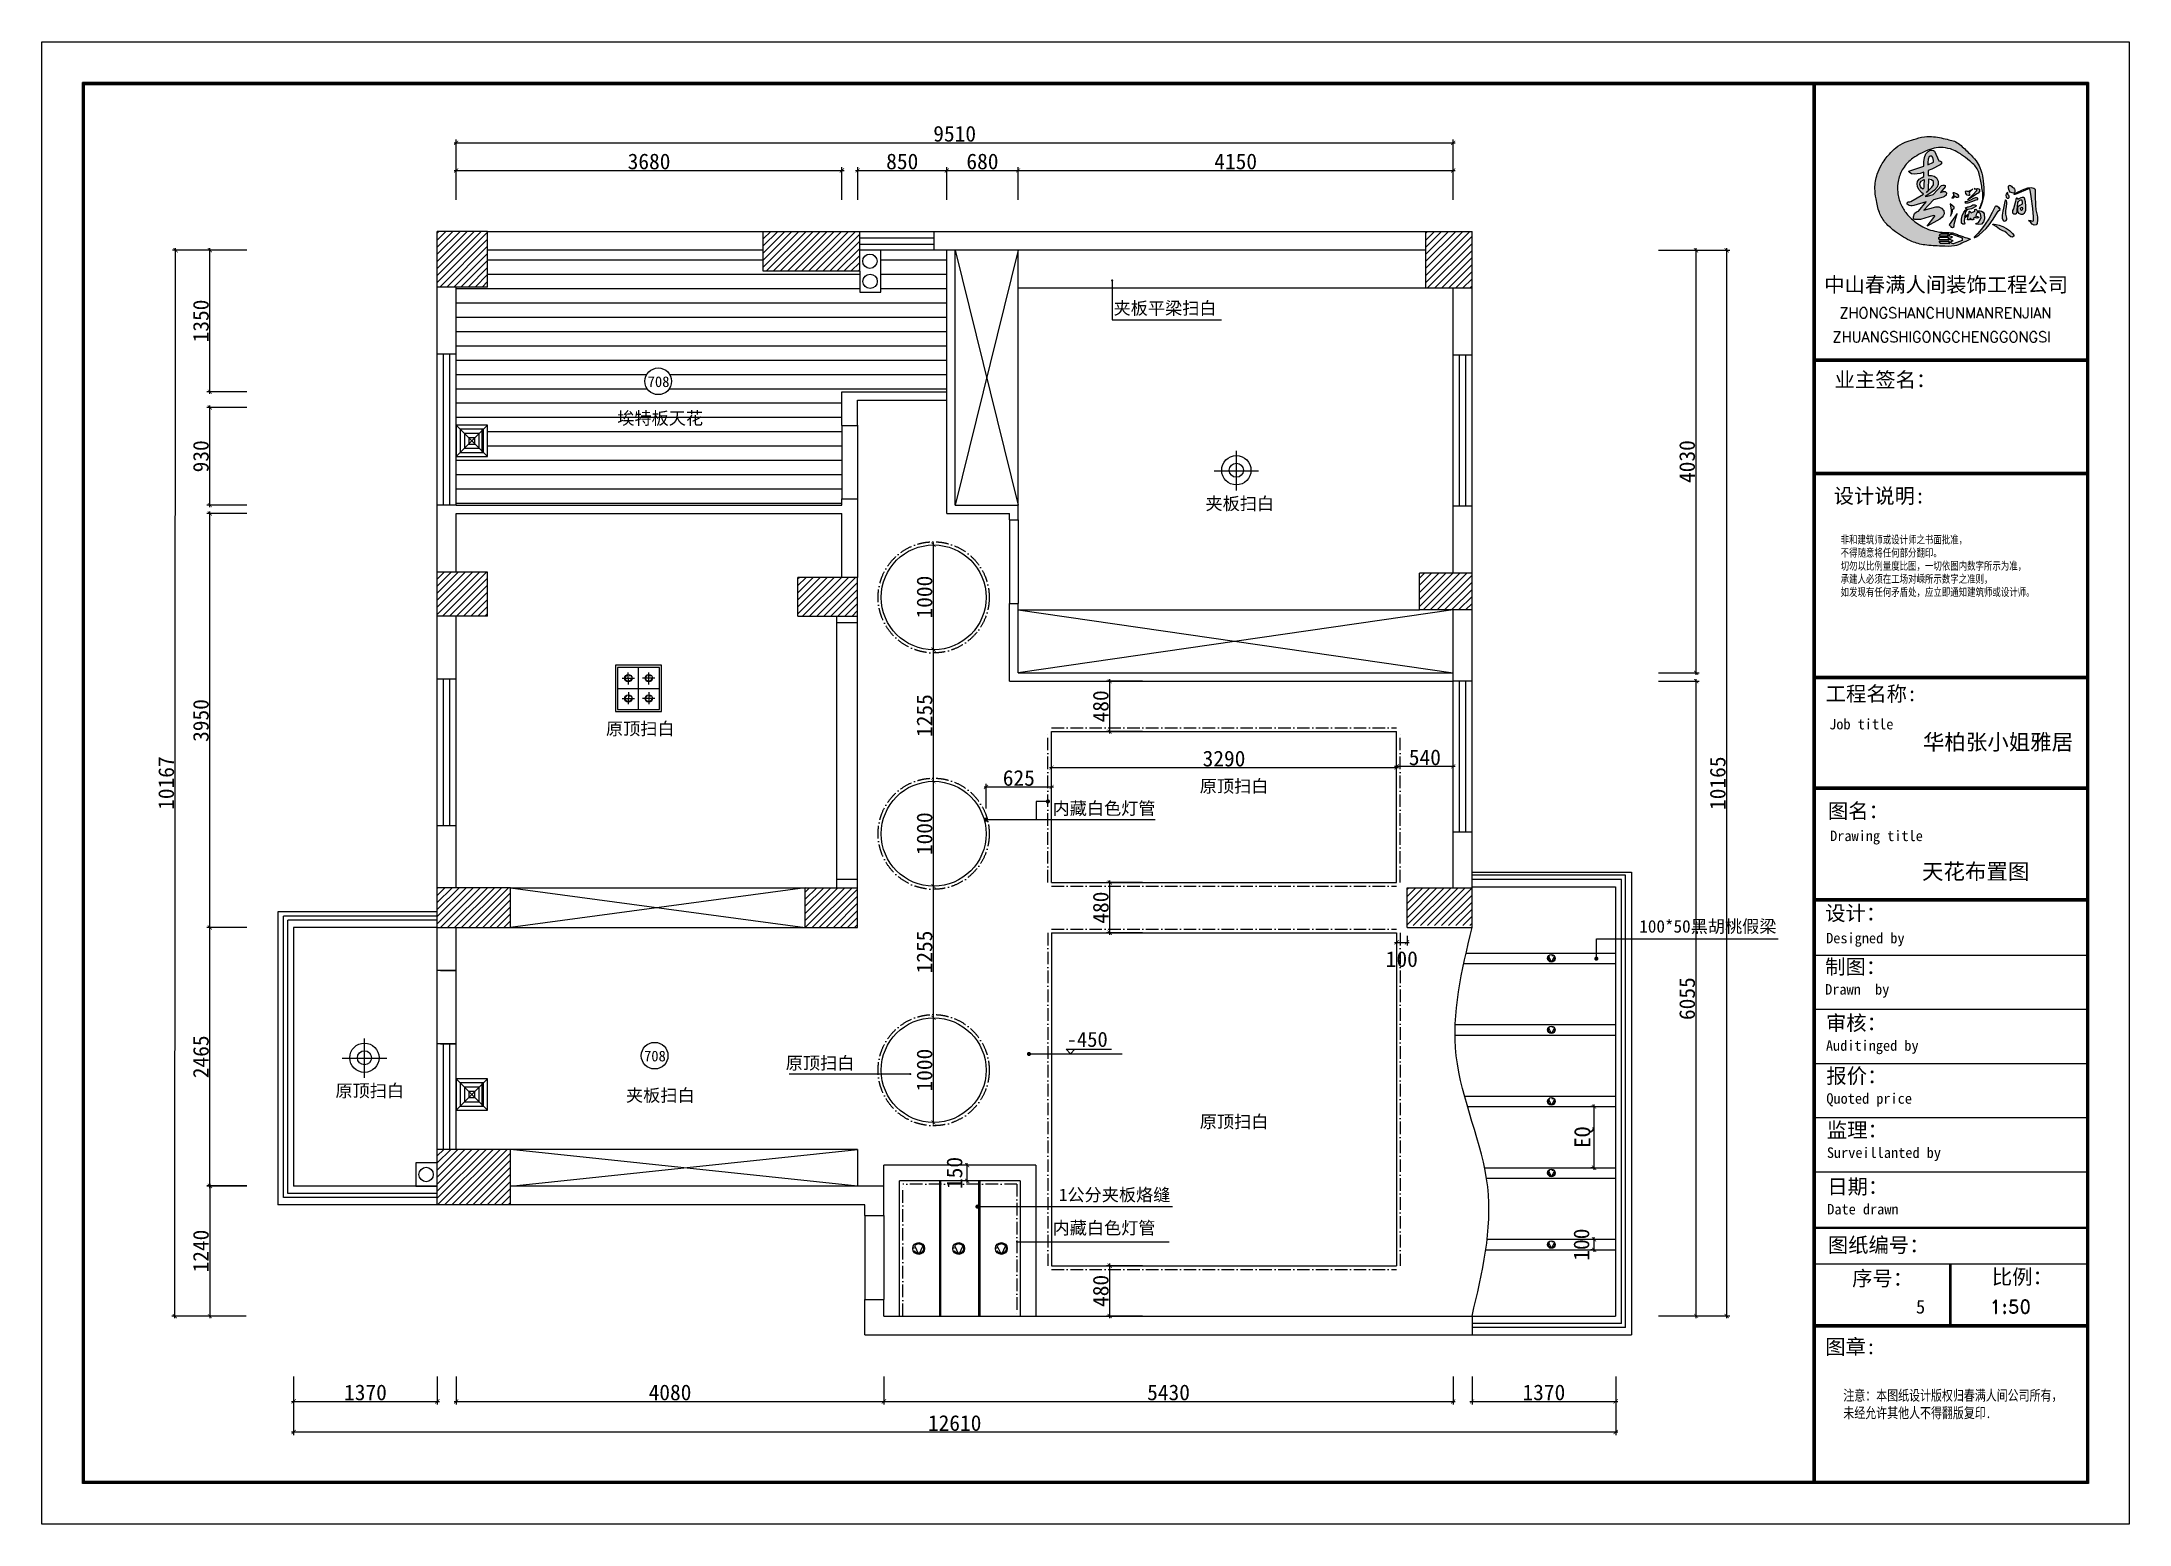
# Model space of a CAD drawing. Header units: millimetres. Extents: x 71641 to 191108, y -23091 to 29972.
# Drawn here: x 131374 to 151286, y -1139 to 13003 of the extents above; entities that cross this region are included whole.
import ezdxf

# ---------------------------------------------------------------- set-up
doc = ezdxf.new("R2010")
doc.units = ezdxf.units.MM
doc.linetypes.add('ACAD_ISO10W100', pattern=[18, 12, -3, 0, -3])
for name, color, linetype in [('00', 1, 'Continuous'), ('家', 1, 'Continuous'), ('家具', 40, 'Continuous')]:
    doc.layers.add(name, color=color, linetype=linetype)
doc.layers.add('4', color=4, linetype='Continuous', lineweight=5)
doc.styles.add('2121212', font='SIMFANG.TTF', dxfattribs={"height": 180})
doc.styles.add('30', font='SimSun.ttf', dxfattribs={"height": 75})
doc.styles.add('50', font='SimSun.ttf', dxfattribs={"height": 150})
doc.styles.add('60', font='SimSun.ttf', dxfattribs={"height": 180})
doc.styles.add('ROMAND', font='romand.shx', dxfattribs={"height": 100})
doc.styles.add('STYLE-50B', font='SimSun.ttf', dxfattribs={"width": 0.766, "height": 150})
doc.dimstyles.new('30', dxfattribs={"dimscale": 0, "dimtxt": 90, "dimasz": 20, "dimexe": 20, "dimexo": 20, "dimgap": 10, "dimtad": 1, "dimdec": 0, "dimzin": 0, "dimdsep": 46, "dimtxsty": '30', "dimblk": 'ARCHTICK', "dimcen": 20, "dimdle": 10, "dimclrd": 8, "dimclre": 8, "dimclrt": 2, "dimadec": 0, "dimazin": 0, "dimtfac": 1, "dimtdec": 0, "dimtmove": 2, "dimatfit": 3, "dimldrblk": 'DOT', "dimfxl": 0, "dimtolj": 2, "dimtzin": 0, "dimlwd": -1, "dimarcsym": 0})
doc.dimstyles.new('50', dxfattribs={"dimscale": 0, "dimtxt": 150, "dimasz": 40, "dimexe": 30, "dimexo": 30, "dimgap": 10, "dimtad": 1, "dimdec": 0, "dimzin": 4, "dimdsep": 46, "dimtxsty": '50', "dimblk": 'ARCHTICK', "dimcen": 40, "dimdle": 20, "dimclrd": 8, "dimclre": 8, "dimclrt": 2, "dimadec": 0, "dimazin": 0, "dimtfac": 1, "dimtdec": 0, "dimtmove": 2, "dimatfit": 3, "dimldrblk": 'DOT', "dimfxl": 0, "dimtolj": 1, "dimtzin": 0, "dimlwd": -1, "dimarcsym": 0})
pattern_1 = [(45, (44340.585, 31906.157), (-33.67596, 33.67596), [])]

msp = doc.modelspace()

# ---------------------------------------------------------------- texts
at = {"color": 2}
for s, height, style, p in [('708', 101.92, '50', (137153.7, 9709.1)), ('埃特板天花', 120, '60', (136863.7, 9351.5)), ('708', 101.92, '50', (137119.2, 3276.5))]:
    msp.add_text(s, height=height, dxfattribs=dict(at, style=style)).set_placement(p)
at = {"color": 2, "insert": (141150.4, 3559.1), "char_height": 144, "attachment_point": 1, "style": '60'}
msp.add_mtext('-450', dxfattribs=at)
at = {"layer": '00', "color": 8, "lineweight": -2, "style": 'ROMAND'}
for s, p in [('ZHONGSHANCHUNMANRENJIAN', (148520.9, 10365.4)), ('ZHUANGSHIGONGCHENGGONGSI', (148454.3, 10136.7))]:
    msp.add_text(s, height=101.26, dxfattribs=at).set_placement(p)
at = {"layer": '00', "color": 8, "lineweight": -2, "attachment_point": 1, "style": '2121212'}
for s, insert, char_height, width in [('{\\f宋体|b0|i0|c134|p2;中山春满人间装饰工程公司}', (148376, 10757.2, 0), 142.12, 2652.368), ('{\\f宋体|b0|i0|c134|p2;业主签名：}', (148475.2, 9849.5, 0), 142.12, 2109.278), ('{\\f宋体|b0|i0|c134|p2;设计说明:}', (148465.9, 8741.8, 0), 142.12, 2109.278), ('{\\f宋体|b0|i0|c134|p2;工程名称:}', (148390, 6854.1, 0), 142.12, 2109.278), ('{\\f宋体|b0|i0|c134|p2;Job title}', (148423.7, 6543.4, 0), 100, 2109.278), ('{\\fSimSun|b0|i0|c134|p2;\\C2;华柏张小姐雅居}', (149317.7, 6397.9, 0), 150, 2109.278), ('{\\f宋体|b0|i0|c134|p2;图名：}', (148411.2, 5736.8, 0), 142.12, 2109.278), ('{\\f宋体|b0|i0|c134|p2;Drawing title}', (148432.5, 5477.9, 0), 100, 2109.278), ('{\\fSimSun|b0|i0|c134|p2;\\C2;天花布置图}', (149309, 5163.3, 0), 150, 2109.278), ('{\\f宋体|b0|i0|c134|p2;设计：}', (148385.3, 4762.2, 0), 142.12, 2109.278), ('{\\f宋体|b0|i0|c134|p2;Designed by}', (148394.6, 4502.7, 0), 100, 2109.278), ('{\\f宋体|b0|i0|c134|p2;制图：\\P\\H0.7036x;Drawn  by}', (148385, 4250.6, 0), 142.12, 2109.278), ('{\\f宋体|b0|i0|c134|p2;审核：\\P\\H0.7036x;Auditinged by }', (148392.3, 3714.4, 0), 142.12, 2109.278), ('{\\f宋体|b0|i0|c134|p2;报价：\\P\\H0.7036x;Quoted price}', (148396.6, 3209.4, 0), 142.12, 2109.278), ('{\\f宋体|b0|i0|c134|p2;监理：\\P\\H0.7036x;Surveillanted by}', (148401.3, 2692.6, 0), 142.12, 2109.278), ('{\\f宋体|b0|i0|c134|p2;日期：\\P\\H0.7036x;Date drawn}', (148405.1, 2153.6, 0), 142.12, 2109.278), ('{\\f宋体|b0|i0|c134|p2;图纸编号：}', (148410.7, 1596.3, 0), 142.12, 2109.278), ('{\\f宋体|b0|i0|c134|p2;序号：}', (148642.5, 1277.9, 0), 142.12, 2109.278), ('{\\f宋体|b0|i0|c134|p2;比例：}', (149974.9, 1291.9, 0), 142.12, 2109.278), ('{\\C2;5}', (149251.3, 1000.5), 129.2, 697.333), ('{\\Fromand.shx;\\C2;1:50}', (149955.3, 1000.5), 129.2, 697.333), ('{\\f宋体|b0|i0|c134|p2;图章\\f宋体|b0|i0|c0|p2;:}', (148385.5, 625.4, 0), 142.12, 2109.278)]:
    msp.add_mtext(s, dxfattribs=dict(at, insert=insert, char_height=char_height, width=width))
at = {"layer": '4', "color": 2, "char_height": 120, "attachment_point": 1, "style": '60'}
for s, insert in [('夹板平梁扫白', (141597.9, 10521)), ('夹板扫白', (142474.4, 8657.5)), ('原顶扫白', (136755.8, 6510)), ('原顶扫白', (142419.9, 5962.1)), ('内藏白色灯管', (141015.8, 5750.5)), ('100*50黑胡桃假梁', (146612.2, 4624.6)), ('原顶扫白', (138470.5, 3321.2)), ('原顶扫白', (134175.8, 3056.7)), ('夹板扫白', (136947.1, 3013)), ('原顶扫白', (142419.9, 2761.9)), ('1公分夹板烙缝', (141075.8, 2063.9)), ('内藏白色灯管', (141015.8, 1748))]:
    msp.add_mtext(s, dxfattribs=dict(at, insert=insert))
at = {"layer": '家', "color": 8, "lineweight": -2, "width": 2109.278, "attachment_point": 1, "style": 'STYLE-50B'}
for s, insert, char_height in [('非和建筑师或设计师之书面批准，\\P不得随意将任何部分翻印。\\P切勿以比例量度比图，一切依图内数字所示为准，\\P承建人必须在工场对嵊所示数字之准则，\\P如发现有任何矛盾处，应立即通知建筑师或设计师。', (148532.7, 8290.6, 0), 75), ('注意：本图纸设计版权归春满人间公司所有，未经允许其他人不得翻版复印{\\f宋体|b0|i0|c0|p2;.}', (148558.6, 140.7, 0), 100)]:
    msp.add_mtext(s, dxfattribs=dict(at, insert=insert, char_height=char_height))

# ---------------------------------------------------------------- blocks, each defined once
blk = doc.blocks.new('_ARCHTICK')
at = {"color": 0, "linetype": 'ByBlock', "const_width": 0.15}
blk.add_lwpolyline([(-0.5, -0.5), (0.5, 0.5)], dxfattribs=at)
blk = doc.blocks.new('*D72')
at = {"color": 8, "lineweight": -2}
for p, q in [((146794, 6903), (147184, 6903)), ((146794, 848), (147184, 848))]:
    blk.add_line(p, q, dxfattribs=at)
at = {"color": 8}
blk.add_line((147154, 828), (147154, 6923), dxfattribs=at)
at = {"layer": 'Defpoints', "color": 0}
for p in [(146764, 6903), (147154, 6903), (146764, 848)]:
    blk.add_point(p, dxfattribs=at)
at = {"color": 8, "xscale": 40, "yscale": 40, "zscale": 40}
for p, rotation in [((147154, 6903), 90), ((147154, 848), 270)]:
    blk.add_blockref('_ARCHTICK', p, dxfattribs=dict(at, rotation=rotation))
at = {"color": 2, "insert": (147069, 3875), "char_height": 150, "attachment_point": 5, "rotation": 90, "style": '50'}
blk.add_mtext('\\A1;6055', dxfattribs=at)
blk = doc.blocks.new('_Dot')
at = {"color": 0, "linetype": 'ByBlock', "lineweight": -2}
blk.add_line((-0.5, 0), (-1, 0), dxfattribs=at)
at = {"color": 0, "linetype": 'ByBlock', "const_width": 0.5}
blk.add_lwpolyline([(-0.25, 0, 1), (0.25, 0, 1)], format="xyb", close=True, dxfattribs=at)
blk = doc.blocks.new('DOT')
at = {"color": 0, "linetype": 'ByBlock'}
blk.add_line((-0.5, 0), (-1, 0), dxfattribs=at)
at = {"color": 0, "linetype": 'ByBlock', "const_width": 0.5}
blk.add_lwpolyline([(-0.25, 0, 1), (0.25, 0, 1)], format="xyb", close=True, dxfattribs=at)
blk = doc.blocks.new('*D70')
at = {"color": 8, "lineweight": -2}
for p, q in [((133330, 8503), (132948, 8503)), ((133330, 4553), (132948, 4553))]:
    blk.add_line(p, q, dxfattribs=at)
at = {"color": 8}
blk.add_line((132978, 4533), (132978, 8523), dxfattribs=at)
at = {"layer": 'Defpoints', "color": 0}
for p in [(132978, 8503), (133360, 8503), (133360, 4553)]:
    blk.add_point(p, dxfattribs=at)
at = {"color": 8, "xscale": 40, "yscale": 40, "zscale": 40}
for p, rotation in [((132978, 8503), 90), ((132978, 4553), 270)]:
    blk.add_blockref('_ARCHTICK', p, dxfattribs=dict(at, rotation=rotation))
at = {"color": 2, "insert": (132893, 6528), "char_height": 150, "attachment_point": 5, "rotation": 90, "style": '50'}
blk.add_mtext('\\A1;3950', dxfattribs=at)
blk = doc.blocks.new('*D73')
at = {"color": 8, "lineweight": -2}
for p, q in [((133330, 11014), (132621, 11015)), ((133323, 847), (132614, 847))]:
    blk.add_line(p, q, dxfattribs=at)
at = {"color": 8}
blk.add_line((132644, 827), (132651, 11034), dxfattribs=at)
at = {"layer": 'Defpoints', "color": 0}
for p in [(132651, 11014), (133360, 11014), (133353, 847)]:
    blk.add_point(p, dxfattribs=at)
at = {"color": 8, "xscale": 40, "yscale": 40, "zscale": 40}
for p, rotation in [((132651, 11014), 89.96048899156499), ((132644, 847), 269.960488991565)]:
    blk.add_blockref('_ARCHTICK', p, dxfattribs=dict(at, rotation=rotation))
at = {"color": 2, "insert": (132562, 5931), "char_height": 150, "attachment_point": 5, "rotation": 89.9605, "style": '50'}
blk.add_mtext('\\A1;10167', dxfattribs=at)
blk = doc.blocks.new('*D71')
at = {"color": 8, "lineweight": -2}
for p, q in [((146794, 11013), (147476, 11013)), ((146794, 848), (147476, 848))]:
    blk.add_line(p, q, dxfattribs=at)
at = {"color": 8}
blk.add_line((147446, 828), (147446, 11033), dxfattribs=at)
at = {"layer": 'Defpoints', "color": 0}
for p in [(146764, 11013), (147446, 11013), (146764, 848)]:
    blk.add_point(p, dxfattribs=at)
at = {"color": 8, "xscale": 40, "yscale": 40, "zscale": 40}
for p, rotation in [((147446, 11013), 90), ((147446, 848), 270)]:
    blk.add_blockref('_ARCHTICK', p, dxfattribs=dict(at, rotation=rotation))
at = {"color": 2, "insert": (147361, 5930), "char_height": 150, "attachment_point": 5, "rotation": 90, "style": '50'}
blk.add_mtext('\\A1;10165', dxfattribs=at)
blk = doc.blocks.new('*D74')
at = {"color": 8, "lineweight": -2}
for p, q in [((133777, 270), (133777, -289)), ((146387, 270), (146387, -289))]:
    blk.add_line(p, q, dxfattribs=at)
at = {"color": 8}
blk.add_line((146407, -259), (133757, -259), dxfattribs=at)
at = {"layer": 'Defpoints', "color": 0}
for p in [(133777, 300), (146387, 300), (133777, -259)]:
    blk.add_point(p, dxfattribs=at)
at = {"color": 8, "xscale": 40, "yscale": 40, "zscale": 40}
for p, rotation in [((133777, -259), 179.9999999999972), ((146387, -259), 359.9999999999972)]:
    blk.add_blockref('_ARCHTICK', p, dxfattribs=dict(at, rotation=rotation))
at = {"color": 2, "insert": (140082, -174), "char_height": 150, "attachment_point": 5, "style": '50'}
blk.add_mtext('\\A1;12610', dxfattribs=at)
blk = doc.blocks.new('*D75')
at = {"color": 8, "lineweight": -2}
for p, q in [((135327, 270), (135327, 3)), ((139407, 270), (139407, 3))]:
    blk.add_line(p, q, dxfattribs=at)
at = {"color": 8}
blk.add_line((135307, 33), (139427, 33), dxfattribs=at)
at = {"layer": 'Defpoints', "color": 0}
for p in [(135327, 300), (139407, 300), (139407, 33)]:
    blk.add_point(p, dxfattribs=at)
at = {"color": 8, "xscale": 40, "yscale": 40, "zscale": 40, "rotation": 180}
blk.add_blockref('_ARCHTICK', (135327, 33), dxfattribs=at)
at = {"color": 8, "xscale": 40, "yscale": 40, "zscale": 40}
blk.add_blockref('_ARCHTICK', (139407, 33), dxfattribs=at)
at = {"color": 2, "insert": (137367, 118), "char_height": 150, "attachment_point": 5, "style": '50'}
blk.add_mtext('\\A1;4080', dxfattribs=at)
blk = doc.blocks.new('*D76')
at = {"color": 8, "lineweight": -2}
for p, q in [((133330, 4553), (132948, 4553)), ((133330, 2088), (132948, 2088))]:
    blk.add_line(p, q, dxfattribs=at)
at = {"color": 8}
blk.add_line((132978, 2068), (132978, 4573), dxfattribs=at)
at = {"layer": 'Defpoints', "color": 0}
for p in [(132978, 4553), (133360, 4553), (133360, 2088)]:
    blk.add_point(p, dxfattribs=at)
at = {"color": 8, "xscale": 40, "yscale": 40, "zscale": 40}
for p, rotation in [((132978, 4553), 90), ((132978, 2088), 270)]:
    blk.add_blockref('_ARCHTICK', p, dxfattribs=dict(at, rotation=rotation))
at = {"color": 2, "insert": (132893, 3320), "char_height": 150, "attachment_point": 5, "rotation": 90, "style": '50'}
blk.add_mtext('\\A1;2465', dxfattribs=at)
blk = doc.blocks.new('*D78')
at = {"color": 8, "lineweight": -2}
for p, q in [((133777, 270), (133777, 3)), ((135147, 270), (135147, 3))]:
    blk.add_line(p, q, dxfattribs=at)
at = {"color": 8}
blk.add_line((133757, 33), (135167, 33), dxfattribs=at)
at = {"layer": 'Defpoints', "color": 0}
for p in [(133777, 300), (135147, 300), (135147, 33)]:
    blk.add_point(p, dxfattribs=at)
at = {"color": 8, "xscale": 40, "yscale": 40, "zscale": 40, "rotation": 180}
blk.add_blockref('_ARCHTICK', (133777, 33), dxfattribs=at)
at = {"color": 8, "xscale": 40, "yscale": 40, "zscale": 40}
blk.add_blockref('_ARCHTICK', (135147, 33), dxfattribs=at)
at = {"color": 2, "insert": (134462, 118), "char_height": 150, "attachment_point": 5, "style": '50'}
blk.add_mtext('\\A1;1370', dxfattribs=at)
blk = doc.blocks.new('*D77')
at = {"color": 8, "lineweight": -2}
for p, q in [((133330, 2087), (132948, 2087)), ((133323, 847), (132948, 847))]:
    blk.add_line(p, q, dxfattribs=at)
at = {"color": 8}
blk.add_line((132978, 2107), (132978, 827), dxfattribs=at)
at = {"layer": 'Defpoints', "color": 0}
for p in [(133360, 2087), (132978, 847), (133353, 847)]:
    blk.add_point(p, dxfattribs=at)
at = {"color": 8, "xscale": 40, "yscale": 40, "zscale": 40}
for p, rotation in [((132978, 2087), 90), ((132978, 847), 270)]:
    blk.add_blockref('_ARCHTICK', p, dxfattribs=dict(at, rotation=rotation))
at = {"color": 2, "insert": (132893, 1467), "char_height": 150, "attachment_point": 5, "rotation": 90, "style": '50'}
blk.add_mtext('\\A1;1240', dxfattribs=at)
blk = doc.blocks.new('*D68')
at = {"color": 8, "lineweight": -2}
for p, q in [((139407, 270), (139407, 3)), ((144837, 270), (144837, 3))]:
    blk.add_line(p, q, dxfattribs=at)
at = {"color": 8}
blk.add_line((139387, 33), (144857, 33), dxfattribs=at)
at = {"layer": 'Defpoints', "color": 0}
for p in [(139407, 300), (144837, 300), (144837, 33)]:
    blk.add_point(p, dxfattribs=at)
at = {"color": 8, "xscale": 40, "yscale": 40, "zscale": 40, "rotation": 180}
blk.add_blockref('_ARCHTICK', (139407, 33), dxfattribs=at)
at = {"color": 8, "xscale": 40, "yscale": 40, "zscale": 40}
blk.add_blockref('_ARCHTICK', (144837, 33), dxfattribs=at)
at = {"color": 2, "insert": (142122, 118), "char_height": 150, "attachment_point": 5, "style": '50'}
blk.add_mtext('\\A1;5430', dxfattribs=at)
blk = doc.blocks.new('*D69')
at = {"color": 8, "lineweight": -2}
for p, q in [((145017, 270), (145017, 3)), ((146387, 270), (146387, 3))]:
    blk.add_line(p, q, dxfattribs=at)
at = {"color": 8}
blk.add_line((144997, 33), (146407, 33), dxfattribs=at)
at = {"layer": 'Defpoints', "color": 0}
for p in [(145017, 300), (146387, 300), (146387, 33)]:
    blk.add_point(p, dxfattribs=at)
at = {"color": 8, "xscale": 40, "yscale": 40, "zscale": 40, "rotation": 180}
blk.add_blockref('_ARCHTICK', (145017, 33), dxfattribs=at)
at = {"color": 8, "xscale": 40, "yscale": 40, "zscale": 40}
blk.add_blockref('_ARCHTICK', (146387, 33), dxfattribs=at)
at = {"color": 2, "insert": (145702, 118), "char_height": 150, "attachment_point": 5, "style": '50'}
blk.add_mtext('\\A1;1370', dxfattribs=at)
blk = doc.blocks.new('errerer')
at = {"lineweight": -2}
h = blk.add_hatch(color=8, dxfattribs=at)
edge = h.paths.add_edge_path()
edge.add_spline(control_points=[(171486, 68737), (171467, 68746), (171423, 68767), (171344, 68819), (171262, 68901), (171214, 68977), (171196, 69017), (171195, 69019)], knot_values=[22078.908695, 22078.908695, 22078.908695, 22078.908695, 22412.037046, 22864.417059, 23573.352389, 24248.663515, 24278.339872, 24278.339872, 24278.339872, 24278.339872], degree=3, periodic=0)
edge.add_line((171195, 69019), (170931, 68989))
edge.add_spline(control_points=[(170931, 68989), (170936, 68965), (170956, 68897), (171020, 68790), (171154, 68684), (171300, 68586), (171426, 68553), (171480, 68546), (171485, 68545)], knot_values=[12526.980967, 12526.980967, 12526.980967, 12526.980967, 12912.76376, 13656.443057, 14467.926065, 15619.199217, 16432.672519, 16505.49519, 16505.49519, 16505.49519, 16505.49519], degree=3, periodic=0)
edge.add_line((171485, 68545), (171486, 68737))
edge = h.paths.add_edge_path()
edge.add_spline(control_points=[(171195, 69019), (171178, 69060), (171154, 69151), (171162, 69292), (171203, 69396), (171239, 69445), (171248, 69456)], knot_values=[24278.339872, 24278.339872, 24278.339872, 24278.339872, 24990.75798, 25753.853245, 26502.771788, 26725.483087, 26725.483087, 26725.483087, 26725.483087], degree=3, periodic=0)
edge.add_line((171248, 69456), (171073, 69595))
edge.add_spline(control_points=[(171073, 69595), (171071, 69593), (171034, 69552), (170977, 69477), (170916, 69344), (170894, 69209), (170912, 69085), (170924, 69017), (170931, 68989)], knot_values=[9052.726852, 9052.726852, 9052.726852, 9052.726852, 9101.944213, 9929.860353, 10544.164147, 11423.717054, 12065.484855, 12526.980967, 12526.980967, 12526.980967, 12526.980967], degree=3, periodic=0)
edge.add_line((170931, 68989), (171195, 69019))
edge = h.paths.add_edge_path()
edge.add_spline(control_points=[(171248, 69456), (171273, 69488), (171329, 69540), (171404, 69584), (171477, 69621), (171552, 69653), (171652, 69666), (171717, 69658), (171747, 69650)], knot_values=[26725.483087, 26725.483087, 26725.483087, 26725.483087, 27368.223838, 27920.784045, 28117.800611, 28678.884262, 29205.082751, 29708.300033, 29708.300033, 29708.300033, 29708.300033], degree=3, periodic=0)
edge.add_line((171747, 69650), (171772, 69746))
edge.add_spline(control_points=[(171772, 69746), (171764, 69748), (171697, 69763), (171598, 69788), (171458, 69792), (171352, 69753), (171238, 69725), (171145, 69670), (171094, 69619), (171073, 69595)], knot_values=[5035.937639, 5035.937639, 5035.937639, 5035.937639, 5168.823273, 6115.22021, 6678.484335, 7362.56903, 7901.570556, 8555.150084, 9052.726852, 9052.726852, 9052.726852, 9052.726852], degree=3, periodic=0)
edge.add_line((171073, 69595), (171248, 69456))
edge = h.paths.add_edge_path()
edge.add_spline(control_points=[(171747, 69650), (171753, 69649), (171784, 69640), (171834, 69619), (171906, 69571), (171987, 69510), (172082, 69425), (172112, 69287), (172131, 69183), (172137, 69111), (172135, 69068), (172130, 69039), (172090, 68942), (172100, 68962), (172113, 68990), (172134, 69050), (172154, 69142), (172143, 69228), (172137, 69326), (172112, 69422), (172056, 69519), (171992, 69586), (171911, 69662), (171845, 69725), (171785, 69743), (171772, 69746)], knot_values=[29708.300033, 29708.300033, 29708.300033, 29708.300033, 29797.016202, 30219.334531, 30576.066107, 31166.961224, 31854.609826, 32527.805429, 33346.145394, 33558.688985, 33686.826136, 33998.293275, 34349.980564, 34349.980564, 34349.980564, 34833.989407, 35367.457213, 35826.6748, 36215.832047, 36925.939156, 37388.482191, 37988.741176, 38391.375961, 39174.849041, 39385.918203, 39385.918203, 39385.918203, 39385.918203], degree=3, periodic=0)
edge.add_line((171772, 69746), (171747, 69650))
h = blk.add_hatch(color=8, dxfattribs=at)
h.paths.add_polyline_path([(171606, 69317), (171579, 69336), (171549, 69343), (171511, 69343), (171509, 69400), (171554, 69415), (171648, 69464), (171664, 69476), (171662, 69497), (171650, 69507), (171632, 69511), (171582, 69620), (171570, 69630), (171554, 69634), (171535, 69632), (171509, 69617), (171483, 69591), (171469, 69549), (171462, 69500), (171461, 69448), (171287, 69393), (171291, 69381), (171320, 69363), (171353, 69356), (171386, 69360), (171419, 69365), (171462, 69381), (171462, 69329), (171442, 69320), (171409, 69301), (171389, 69273), (171386, 69246), (171388, 69218), (171403, 69181), (171433, 69148), (171455, 69128), (171313, 69044), (171299, 69041), (171282, 69039), (171270, 69029), (171270, 69013), (171291, 68999), (171310, 68996), (171327, 68996), (171348, 68999), (171488, 69041), (171398, 68933), (171376, 68928), (171353, 68906), (171341, 68871), (171341, 68848), (171358, 68840), (171386, 68838), (171421, 68838), (171573, 68883), (171586, 68881), (171587, 68878), (171499, 68762), (171645, 68843), (171669, 68864), (171683, 68880), (171693, 68904), (171688, 68939), (171664, 68968), (171634, 68982), (171598, 68985), (171462, 68944), (171462, 68946), (171572, 69065), (171683, 69096), (171697, 69103), (171716, 69119), (171719, 69145), (171705, 69159), (171684, 69159), (171653, 69148), (171704, 69213), (171705, 69226), (171695, 69232), (171678, 69230), (171662, 69226), (171568, 69124), (171504, 69105), (171474, 69100), (171474, 69103), (171528, 69138), (171584, 69176), (171613, 69209), (171625, 69239), (171625, 69278)])
h.paths.add_polyline_path([(171570, 69272), (171572, 69235), (171554, 69209), (171525, 69181), (171507, 69166), (171501, 69157), (171487, 69148), (171507, 69166), (171509, 69169), (171511, 69192), (171513, 69301), (171513, 69299), (171549, 69291)], flags=16)
h.paths.add_polyline_path([(171462, 69233), (171461, 69209), (171455, 69192), (171454, 69185), (171433, 69199), (171421, 69218), (171414, 69239), (171417, 69258), (171431, 69278), (171457, 69292), (171464, 69298)], flags=16)
h.paths.add_polyline_path([(171507, 69464), (171506, 69492), (171509, 69528), (171520, 69559), (171533, 69565), (171551, 69565), (171565, 69547), (171572, 69514), (171573, 69493)], flags=16)
h = blk.add_hatch(color=8, dxfattribs=at)
h.paths.add_polyline_path([(172061, 69063), (172078, 69067), (172080, 69079), (172078, 69081), (172064, 69088), (172052, 69088), (172028, 69079), (171995, 69058), (171955, 69044), (171941, 69041), (171934, 69041), (171929, 69037), (171934, 69029), (171969, 69031), (172009, 69043)])
h.paths.add_polyline_path([(172021, 69121), (171960, 69065), (171973, 69069), (172066, 69133), (172084, 69140), (172099, 69159), (172096, 69185), (172075, 69195), (172044, 69191), (172037, 69187), (172066, 69185), (172066, 69169)])
h.paths.add_polyline_path([(171955, 69117), (171973, 69114), (171983, 69115), (171985, 69129), (171981, 69140), (171983, 69152), (171993, 69162), (172021, 69185), (171976, 69164), (171969, 69162), (171953, 69162), (171946, 69166), (171938, 69161), (171940, 69135)])
h.paths.add_polyline_path([(171834, 69133), (171809, 69145), (171792, 69145), (171802, 69128), (171804, 69119), (171780, 69084), (171799, 69088), (171818, 69105), (171835, 69093), (171849, 69093), (171861, 69102), (171863, 69109), (171855, 69122)])
h.paths.add_polyline_path([(171761, 69017), (171761, 69015), (171775, 68949), (171775, 68939), (171773, 68913), (171766, 68878), (171783, 68916), (171792, 68958), (171806, 68965), (171809, 68973), (171808, 68980)])
h.paths.add_polyline_path([(171750, 68779), (171764, 68762), (171775, 68750), (171790, 68748), (171808, 68760), (171808, 68786), (171841, 68907)])
h.paths.add_polyline_path([(172054, 68987), (172059, 68999), (172044, 69006), (172023, 69006), (171997, 68992), (171973, 68982), (171964, 68985), (171938, 68973), (171941, 68965), (171952, 68958), (171948, 68952), (171940, 68951), (171920, 68923), (171900, 68880), (171891, 68842), (171893, 68795), (171907, 68786), (171922, 68784), (171929, 68789), (171927, 68805), (171924, 68819), (171926, 68854), (171973, 68890), (171966, 68859), (171960, 68833), (171973, 68835), (171981, 68836), (171995, 68852), (172007, 68836), (172023, 68833), (172031, 68840), (172026, 68850), (172033, 68855), (172045, 68862), (172051, 68868), (172059, 68859), (172070, 68854), (172085, 68857), (172089, 68864), (172084, 68871), (172075, 68874), (172056, 68881), (172059, 68894), (172070, 68920), (172092, 68920), (172111, 68904), (172117, 68861), (172106, 68833), (172087, 68805), (172068, 68795), (172051, 68791), (172061, 68786), (172090, 68781), (172122, 68784), (172144, 68810), (172155, 68847), (172151, 68902), (172139, 68921), (172120, 68933), (172104, 68939), (172071, 68939), (172066, 68947), (172054, 68956), (172044, 68954), (172044, 68949), (172044, 68935), (172004, 68914), (172000, 68923), (171985, 68935), (171979, 68930), (171979, 68923), (171979, 68906), (171945, 68883), (171927, 68866), (171929, 68878), (171934, 68913), (171950, 68942), (171964, 68952), (172005, 68959)])
h = blk.add_hatch(color=8, dxfattribs=at)
h.paths.add_polyline_path([(172162, 68785), (172122, 68729), (172077, 68677), (172041, 68639), (172038, 68637), (172035, 68633), (172044, 68632), (172059, 68639), (172090, 68659), (172137, 68700), (172173, 68736), (172207, 68776), (172255, 68842), (172283, 68893), (172312, 68934), (172334, 68954), (172332, 68960), (172306, 68986), (172298, 68989), (172294, 68992), (172285, 68992), (172278, 68987), (172272, 68979), (172243, 68917), (172204, 68848)])
h.paths.add_polyline_path([(172323, 68773), (172289, 68781), (172267, 68785), (172252, 68785), (172252, 68782), (172255, 68779), (172287, 68757), (172328, 68728), (172366, 68708), (172378, 68706), (172388, 68701), (172410, 68684), (172439, 68654), (172456, 68639), (172471, 68638), (172480, 68639), (172490, 68647), (172491, 68660), (172476, 68680), (172440, 68713), (172405, 68737), (172363, 68759)])
h.paths.add_polyline_path([(172358, 68852), (172363, 68835), (172374, 68822), (172387, 68821), (172402, 68827), (172411, 68837), (172411, 68853), (172401, 68898), (172398, 68938), (172405, 68988), (172409, 69021), (172409, 69037), (172405, 69052), (172401, 69060), (172397, 69063), (172393, 69061), (172385, 69024), (172374, 68967), (172366, 68935), (172358, 68890)])
h.paths.add_polyline_path([(172438, 69106), (172432, 69115), (172422, 69126), (172423, 69136), (172421, 69142), (172417, 69146), (172411, 69143), (172409, 69138), (172404, 69131), (172399, 69116), (172403, 69095), (172414, 69083), (172428, 69082), (172439, 69091)])
h.paths.add_polyline_path([(172436, 69171), (172449, 69153), (172470, 69142), (172485, 69140), (172497, 69145), (172501, 69158), (172501, 69179), (172497, 69187), (172487, 69201), (172473, 69208), (172463, 69220), (172451, 69229), (172441, 69230), (172441, 69228), (172434, 69229), (172431, 69222), (172430, 69199)])
h.paths.add_polyline_path([(172691, 69100), (172709, 68966), (172716, 68868), (172715, 68822), (172706, 68819), (172683, 68828), (172669, 68829), (172660, 68827), (172685, 68804), (172701, 68785), (172724, 68773), (172747, 68777), (172759, 68794), (172762, 68834), (172761, 68864), (172757, 68888), (172743, 68951), (172738, 69002), (172733, 69108), (172736, 69158), (172736, 69179), (172731, 69189), (172718, 69198), (172691, 69203), (172652, 69201), (172589, 69180), (172525, 69149), (172499, 69133), (172492, 69125), (172504, 69126), (172526, 69134), (172652, 69187), (172663, 69188), (172669, 69188), (172676, 69173)])
h.paths.add_polyline_path([(172535, 69034), (172543, 69045), (172561, 69061), (172570, 69065), (172577, 69065), (172582, 69059), (172586, 69034), (172588, 69013), (172559, 68999), (172538, 68982), (172533, 68967), (172533, 68938), (172544, 68911), (172569, 68899), (172593, 68901), (172614, 68914), (172629, 68940), (172628, 68992), (172625, 69042), (172613, 69082), (172601, 69090), (172586, 69091), (172569, 69085), (172549, 69075), (172537, 69068), (172532, 69078), (172527, 69083), (172520, 69081), (172518, 69078), (172515, 69069), (172510, 69043), (172485, 68960), (172477, 68940), (172475, 68925), (172477, 68915), (172485, 68905), (172500, 68902), (172514, 68902), (172523, 68909), (172528, 68925), (172530, 68952), (172533, 68979)])
h.paths.add_polyline_path([(172572, 68974), (172566, 68963), (172569, 68950), (172574, 68940), (172581, 68942), (172587, 68952), (172589, 68966), (172588, 68981)], flags=17)
h = blk.add_hatch(color=8, dxfattribs=at)
edge = h.paths.add_edge_path()
edge.add_spline(control_points=[(171485, 68545), (171544, 68538), (171652, 68538), (171834, 68520), (171921, 68585), (171998, 68614), (171942, 68630), (171917, 68640), (171857, 68661), (171820, 68678), (171780, 68688), (171733, 68687), (171673, 68691), (171598, 68700), (171536, 68717), (171495, 68733), (171486, 68737)], knot_values=[16505.49519, 16505.49519, 16505.49519, 16505.49519, 17462.307767, 18254.424733, 19263.770823, 19286.294409, 19393.463502, 19769.722666, 20039.931175, 20323.71298, 20426.202415, 20700.644692, 21064.187457, 21384.09699, 21917.120996, 22078.908695, 22078.908695, 22078.908695, 22078.908695], degree=3, periodic=0)
edge.add_line((171486, 68737), (171485, 68545))
h.paths.add_polyline_path([(171633, 68620), (171632, 68631), (171638, 68636), (171744, 68632), (171743, 68629), (171742, 68621), (171742, 68617), (171746, 68606), (171636, 68610)], flags=16)
h.paths.add_polyline_path([(171640, 68590), (171751, 68587), (171751, 68582), (171750, 68578), (171751, 68573), (171753, 68569), (171756, 68565), (171760, 68562), (171658, 68565, -0.485719)], flags=16)
h.paths.add_polyline_path([(171641, 68650, -0.499354), (171660, 68674), (171745, 68674), (171746, 68674), (171746, 68674), (171742, 68670), (171738, 68667), (171737, 68655), (171738, 68648, -0.17168), (171737, 68648)], flags=16)
h.paths.add_polyline_path([(171753, 68653), (171754, 68661), (171759, 68666), (171765, 68670), (171774, 68671), (171783, 68671), (171786, 68671), (171900, 68627), (171900, 68598), (171808, 68562), (171801, 68560), (171797, 68560), (171785, 68562), (171776, 68568), (171771, 68577), (171773, 68585), (171780, 68590), (171798, 68595), (171771, 68604), (171763, 68609), (171759, 68617), (171761, 68625), (171767, 68629), (171779, 68634), (171790, 68639), (171758, 68648)], flags=16)
at = {"color": 8, "lineweight": -2}
for points in [[(171287, 69393), (171461, 69448), (171462, 69500), (171469, 69549), (171483, 69591), (171509, 69617), (171535, 69632), (171554, 69634), (171570, 69630), (171582, 69620), (171632, 69511), (171650, 69507), (171662, 69497), (171664, 69476), (171648, 69464), (171554, 69415), (171509, 69400), (171511, 69343), (171549, 69343), (171579, 69336), (171606, 69317), (171625, 69278), (171625, 69239), (171613, 69209), (171584, 69176), (171528, 69138), (171474, 69103), (171474, 69100), (171504, 69105), (171568, 69124), (171662, 69226), (171678, 69230), (171695, 69232), (171705, 69226), (171704, 69213), (171653, 69148), (171684, 69159), (171705, 69159), (171719, 69145), (171716, 69119), (171697, 69103), (171683, 69096), (171572, 69065), (171462, 68946), (171462, 68944), (171598, 68985), (171634, 68982), (171664, 68968), (171688, 68939), (171693, 68904), (171683, 68880), (171669, 68864), (171645, 68843), (171499, 68762), (171587, 68878), (171586, 68881), (171573, 68883), (171421, 68838), (171386, 68838), (171358, 68840), (171341, 68848), (171341, 68871), (171353, 68906), (171376, 68928), (171398, 68933), (171488, 69041), (171348, 68999), (171327, 68996), (171310, 68996), (171291, 68999), (171270, 69013), (171270, 69029), (171282, 69039), (171299, 69041), (171313, 69044), (171455, 69128), (171433, 69148), (171403, 69181), (171388, 69218), (171386, 69246), (171389, 69273), (171409, 69301), (171442, 69320), (171462, 69329), (171462, 69381), (171419, 69365), (171386, 69360), (171353, 69356), (171320, 69363), (171291, 69381)], [(171507, 69464), (171573, 69493), (171572, 69514), (171565, 69547), (171551, 69565), (171533, 69565), (171520, 69559), (171509, 69528), (171506, 69492)], [(171464, 69298), (171462, 69233), (171461, 69209), (171455, 69192), (171454, 69185), (171433, 69199), (171421, 69218), (171414, 69239), (171417, 69258), (171431, 69278), (171457, 69292)], [(171513, 69301), (171511, 69192), (171509, 69169), (171501, 69157), (171487, 69148), (171525, 69181), (171554, 69209), (171572, 69235), (171570, 69272), (171549, 69291), (171513, 69299)], [(171792, 69145), (171802, 69128), (171804, 69119), (171780, 69084), (171799, 69088), (171818, 69105), (171835, 69093), (171849, 69093), (171861, 69102), (171863, 69109), (171855, 69122), (171834, 69133), (171809, 69145)], [(172078, 69081), (172064, 69088), (172052, 69088), (172028, 69079), (171995, 69058), (171955, 69044), (171941, 69041), (171934, 69041), (171929, 69037), (171934, 69029), (171969, 69031), (172009, 69043), (172061, 69063), (172078, 69067), (172080, 69079)], [(172021, 69185), (171993, 69162), (171983, 69152), (171981, 69140), (171985, 69129), (171983, 69115), (171973, 69114), (171955, 69117), (171940, 69135), (171938, 69161), (171946, 69166), (171953, 69162), (171969, 69162), (171976, 69164)], [(172037, 69190), (172075, 69195), (172096, 69185), (172099, 69159), (172084, 69140), (172066, 69133), (171973, 69069), (171960, 69065), (172021, 69121), (172066, 69169), (172066, 69181), (172063, 69185), (172037, 69187), (172045, 69192)], [(172393, 69061), (172385, 69024), (172374, 68967), (172366, 68935), (172358, 68890), (172358, 68852), (172363, 68835), (172374, 68822), (172387, 68821), (172402, 68827), (172411, 68837), (172411, 68853), (172401, 68898), (172398, 68938), (172405, 68988), (172409, 69021), (172409, 69037), (172405, 69052), (172401, 69060), (172397, 69063)], [(172411, 69145), (172409, 69138), (172404, 69131), (172399, 69116), (172403, 69095), (172414, 69083), (172428, 69082), (172439, 69091), (172438, 69106), (172432, 69115), (172422, 69126), (172423, 69136), (172421, 69142), (172417, 69146), (172412, 69144)], [(172441, 69230), (172451, 69229), (172463, 69220), (172473, 69208), (172487, 69201), (172497, 69187), (172501, 69179), (172501, 69158), (172497, 69145), (172485, 69140), (172470, 69142), (172449, 69153), (172436, 69171), (172430, 69199), (172431, 69222), (172434, 69229), (172441, 69228)], [(172520, 69081), (172518, 69078), (172515, 69069), (172510, 69043), (172485, 68960), (172477, 68940), (172475, 68925), (172477, 68915), (172485, 68905), (172500, 68902), (172514, 68902), (172523, 68909), (172528, 68925), (172530, 68952), (172533, 68979), (172535, 69034), (172543, 69045), (172561, 69061), (172570, 69065), (172577, 69065), (172582, 69059), (172586, 69034), (172588, 69013), (172559, 68999), (172538, 68982), (172533, 68967), (172533, 68938), (172544, 68911), (172569, 68899), (172593, 68901), (172614, 68914), (172629, 68940), (172628, 68992), (172625, 69042), (172613, 69082), (172601, 69090), (172586, 69091), (172569, 69085), (172549, 69075), (172537, 69068), (172532, 69078), (172527, 69083)], [(172492, 69124), (172499, 69133), (172525, 69149), (172589, 69180), (172652, 69201), (172691, 69203), (172718, 69198), (172731, 69189), (172736, 69179), (172736, 69158), (172733, 69108), (172738, 69002), (172743, 68951), (172757, 68888), (172761, 68864), (172762, 68834), (172759, 68794), (172747, 68777), (172724, 68773), (172701, 68785), (172685, 68804), (172660, 68827), (172669, 68829), (172683, 68828), (172706, 68819), (172715, 68822), (172716, 68868), (172709, 68966), (172691, 69100), (172676, 69173), (172669, 69188), (172663, 69188), (172652, 69187), (172526, 69134), (172504, 69126), (172491, 69124)], [(171841, 68907), (171750, 68779), (171764, 68762), (171775, 68750), (171790, 68748), (171808, 68760), (171808, 68786)], [(171761, 69015), (171775, 68949), (171775, 68939), (171773, 68913), (171766, 68878), (171783, 68916), (171792, 68958), (171806, 68965), (171809, 68973), (171808, 68980), (171761, 69017)], [(172051, 68791), (172068, 68795), (172087, 68805), (172106, 68833), (172117, 68861), (172111, 68904), (172092, 68920), (172070, 68920), (172059, 68894), (172056, 68881), (172075, 68874), (172084, 68871), (172089, 68864), (172085, 68857), (172070, 68854), (172059, 68859), (172051, 68868), (172045, 68862), (172033, 68855), (172026, 68850), (172031, 68840), (172023, 68833), (172007, 68836), (171995, 68852), (171981, 68836), (171973, 68835), (171960, 68833), (171966, 68859), (171973, 68890), (171926, 68854), (171924, 68819), (171927, 68805), (171929, 68789), (171922, 68784), (171907, 68786), (171893, 68795), (171891, 68842), (171900, 68880), (171920, 68923), (171940, 68951), (171948, 68952), (171952, 68958), (171941, 68965), (171938, 68973), (171964, 68985), (171973, 68982), (171997, 68992), (172023, 69006), (172044, 69006), (172059, 68999), (172054, 68987), (172005, 68959), (171964, 68952), (171950, 68942), (171934, 68913), (171929, 68878), (171927, 68866), (171945, 68883), (171979, 68906), (171979, 68923), (171979, 68930), (171985, 68935), (172000, 68923), (172004, 68914), (172044, 68935), (172044, 68949), (172044, 68954), (172054, 68956), (172066, 68947), (172071, 68939), (172104, 68939), (172120, 68933), (172139, 68921), (172151, 68902), (172155, 68847), (172144, 68810), (172122, 68784), (172090, 68781), (172061, 68786)], [(172330, 68962), (172306, 68986), (172298, 68989), (172294, 68992), (172285, 68992), (172278, 68987), (172272, 68979), (172243, 68917), (172204, 68848), (172162, 68785), (172122, 68729), (172077, 68677), (172041, 68639), (172038, 68637), (172035, 68633), (172044, 68632), (172059, 68639), (172090, 68659), (172137, 68700), (172173, 68736), (172207, 68776), (172255, 68842), (172283, 68893), (172312, 68934), (172334, 68954), (172331, 68964), (172315, 68978)], [(172588, 68981), (172589, 68966), (172587, 68952), (172581, 68942), (172574, 68940), (172569, 68950), (172566, 68963), (172572, 68974), (172588, 68981)], [(171744, 68632), (171743, 68625), (171742, 68617), (171746, 68606), (171636, 68610), (171633, 68620), (171632, 68631), (171638, 68636)], [(171744, 68632), (171638, 68636), (171635, 68633), (171632, 68631), (171632, 68623), (171634, 68615), (171636, 68610), (171746, 68606), (171744, 68611), (171742, 68617), (171742, 68621), (171743, 68629)], [(171751, 68587), (171640, 68590), (171639, 68584), (171640, 68579), (171643, 68573), (171648, 68569), (171654, 68566), (171760, 68562), (171756, 68565), (171753, 68569), (171751, 68573), (171750, 68578), (171751, 68582), (171751, 68587)], [(171746, 68674), (171742, 68670), (171738, 68667), (171737, 68661), (171737, 68655), (171738, 68648), (171641, 68650), (171641, 68655), (171642, 68661), (171645, 68667), (171652, 68672), (171660, 68674)], [(171900, 68627), (171900, 68598), (171808, 68562), (171801, 68560), (171797, 68560), (171785, 68562), (171776, 68568), (171771, 68577), (171773, 68585), (171780, 68590), (171798, 68595), (171771, 68604), (171763, 68609), (171759, 68617), (171761, 68625), (171767, 68629), (171779, 68634), (171790, 68639), (171758, 68648), (171753, 68653), (171754, 68661), (171759, 68666), (171765, 68670), (171774, 68671), (171783, 68671), (171786, 68671), (171900, 68627)], [(172252, 68785), (172267, 68785), (172289, 68781), (172323, 68773), (172363, 68759), (172405, 68737), (172440, 68713), (172476, 68680), (172491, 68660), (172490, 68647), (172480, 68639), (172471, 68638), (172456, 68639), (172439, 68654), (172410, 68684), (172388, 68701), (172378, 68706), (172366, 68708), (172328, 68728), (172287, 68757), (172255, 68779), (172252, 68782)]]:
    blk.add_lwpolyline(points, close=True, dxfattribs=at)
for points in [[(171760, 68562), (171658, 68565, -0.485719), (171640, 68590), (171751, 68587), (171750, 68578), (171753, 68569)], [(171746, 68674), (171660, 68674, 0.499354), (171641, 68650), (171737, 68648, 0.17168), (171738, 68648), (171737, 68655), (171738, 68667), (171746, 68674)]]:
    blk.add_lwpolyline(points, format="xyb", close=True, dxfattribs=at)
at = {"color": 8, "lineweight": -2, "start_tangent": (0.425577, 0.904922), "end_tangent": (0.425577, 0.904922)}
blk.add_spline([(172100, 68962), (172131, 69048), (172149, 69146), (172144, 69233), (172137, 69305), (172102, 69434), (172058, 69509), (171983, 69594), (171928, 69646), (171810, 69734), (171748, 69752), (171573, 69786), (171467, 69786), (171343, 69753), (171246, 69722), (171140, 69660), (171067, 69588), (170975, 69463), (170927, 69357), (170901, 69194), (170914, 69074), (170952, 68919), (171023, 68799), (171138, 68699), (171324, 68587), (171471, 68547), (171664, 68534), (171813, 68536), (171988, 68610), (171992, 68612), (171974, 68621), (171907, 68643), (171859, 68661), (171809, 68680), (171791, 68685), (171739, 68688), (171671, 68692), (171611, 68700), (171514, 68726), (171430, 68765), (171359, 68812), (171264, 68906), (171198, 69014), (171162, 69148), (171170, 69292), (171223, 69422), (171335, 69540), (171424, 69594), (171457, 69611), (171555, 69649), (171653, 69662), (171764, 69646), (171837, 69615), (171893, 69579), (171982, 69512), (172071, 69418), (172109, 69297), (172134, 69145), (172137, 69105), (172136, 69081), (172122, 69024), (172100, 68962)], degree=3, dxfattribs=at)
blk = doc.blocks.new('*D65')
at = {"color": 8}
blk.add_line((135307, 12039), (144857, 12039), dxfattribs=at)
at = {"color": 8, "lineweight": -2}
for p, q in [((135327, 11496), (135327, 12069)), ((144837, 11496), (144837, 12069))]:
    blk.add_line(p, q, dxfattribs=at)
at = {"layer": 'Defpoints', "color": 0}
for p in [(144837, 12039), (135327, 11466), (144837, 11466)]:
    blk.add_point(p, dxfattribs=at)
at = {"color": 8, "xscale": 40, "yscale": 40, "zscale": 40, "rotation": 180}
blk.add_blockref('_ARCHTICK', (135327, 12039), dxfattribs=at)
at = {"color": 8, "xscale": 40, "yscale": 40, "zscale": 40}
blk.add_blockref('_ARCHTICK', (144837, 12039), dxfattribs=at)
at = {"color": 2, "insert": (140082, 12124), "char_height": 150, "attachment_point": 5, "style": '50'}
blk.add_mtext('\\A1;9510', dxfattribs=at)
blk = doc.blocks.new('*D66')
at = {"color": 8}
blk.add_line((140667, 11775), (144857, 11775), dxfattribs=at)
at = {"color": 8, "lineweight": -2}
for p, q in [((140687, 11526), (140687, 11805)), ((144837, 11496), (144837, 11805))]:
    blk.add_line(p, q, dxfattribs=at)
at = {"layer": 'Defpoints', "color": 0}
for p in [(144837, 11775), (140687, 11496), (144837, 11466)]:
    blk.add_point(p, dxfattribs=at)
at = {"color": 8, "xscale": 40, "yscale": 40, "zscale": 40, "rotation": 180}
blk.add_blockref('_ARCHTICK', (140687, 11775), dxfattribs=at)
at = {"color": 8, "xscale": 40, "yscale": 40, "zscale": 40}
blk.add_blockref('_ARCHTICK', (144837, 11775), dxfattribs=at)
at = {"color": 2, "insert": (142762, 11860), "char_height": 150, "attachment_point": 5, "style": '50'}
blk.add_mtext('\\A1;4150', dxfattribs=at)
blk = doc.blocks.new('*D67')
at = {"color": 8}
blk.add_line((139987, 11775), (140707, 11775), dxfattribs=at)
at = {"color": 8, "lineweight": -2}
for p, q in [((140007, 11496), (140007, 11805)), ((140687, 11496), (140687, 11805))]:
    blk.add_line(p, q, dxfattribs=at)
at = {"layer": 'Defpoints', "color": 0}
for p in [(140687, 11775), (140007, 11466), (140687, 11466)]:
    blk.add_point(p, dxfattribs=at)
at = {"color": 8, "xscale": 40, "yscale": 40, "zscale": 40, "rotation": 180}
blk.add_blockref('_ARCHTICK', (140007, 11775), dxfattribs=at)
at = {"color": 8, "xscale": 40, "yscale": 40, "zscale": 40}
blk.add_blockref('_ARCHTICK', (140687, 11775), dxfattribs=at)
at = {"color": 2, "insert": (140347, 11860), "char_height": 150, "attachment_point": 5, "style": '50'}
blk.add_mtext('\\A1;680', dxfattribs=at)
blk = doc.blocks.new('*D79')
at = {"color": 8, "lineweight": -2}
for p, q in [((141875, 4983), (141531, 4983)), ((141875, 4503), (141531, 4503))]:
    blk.add_line(p, q, dxfattribs=at)
at = {"color": 8}
blk.add_line((141561, 4483), (141561, 5003), dxfattribs=at)
at = {"layer": 'Defpoints', "color": 0}
for p in [(141561, 4983), (141905, 4983), (141905, 4503)]:
    blk.add_point(p, dxfattribs=at)
at = {"color": 8, "xscale": 40, "yscale": 40, "zscale": 40}
for p, rotation in [((141561, 4983), 90), ((141561, 4503), 270)]:
    blk.add_blockref('_ARCHTICK', p, dxfattribs=dict(at, rotation=rotation))
at = {"color": 2, "insert": (141476, 4743), "char_height": 150, "attachment_point": 5, "rotation": 90, "style": '50'}
blk.add_mtext('\\A1;480', dxfattribs=at)
blk = doc.blocks.new('*D80')
at = {"color": 8, "lineweight": -2}
for p, q in [((141875, 6903), (141531, 6903)), ((141875, 6423), (141531, 6423))]:
    blk.add_line(p, q, dxfattribs=at)
at = {"color": 8}
blk.add_line((141561, 6403), (141561, 6923), dxfattribs=at)
at = {"layer": 'Defpoints', "color": 0}
for p in [(141561, 6903), (141905, 6903), (141905, 6423)]:
    blk.add_point(p, dxfattribs=at)
at = {"color": 8, "xscale": 40, "yscale": 40, "zscale": 40}
for p, rotation in [((141561, 6903), 90), ((141561, 6423), 270)]:
    blk.add_blockref('_ARCHTICK', p, dxfattribs=dict(at, rotation=rotation))
at = {"color": 2, "insert": (141476, 6663), "char_height": 150, "attachment_point": 5, "rotation": 90, "style": '50'}
blk.add_mtext('\\A1;480', dxfattribs=at)
blk = doc.blocks.new('*D81')
at = {"color": 8}
blk.add_line((144277, 4412), (144417, 4412), dxfattribs=at)
at = {"color": 8, "lineweight": -2}
for p, q in [((144297, 4473), (144297, 4382)), ((144397, 4473), (144397, 4382))]:
    blk.add_line(p, q, dxfattribs=at)
at = {"layer": 'Defpoints', "color": 0}
for p in [(144297, 4503), (144397, 4503), (144397, 4412)]:
    blk.add_point(p, dxfattribs=at)
at = {"color": 8, "xscale": 40, "yscale": 40, "zscale": 40, "rotation": 180}
blk.add_blockref('_ARCHTICK', (144297, 4412), dxfattribs=at)
at = {"color": 8, "xscale": 40, "yscale": 40, "zscale": 40}
blk.add_blockref('_ARCHTICK', (144397, 4412), dxfattribs=at)
at = {"color": 2, "insert": (144347, 4251), "char_height": 150, "attachment_point": 5, "style": '50'}
blk.add_mtext('\\A1;100', dxfattribs=at)
blk = doc.blocks.new('*D82')
at = {"color": 8, "lineweight": -2}
for p, q in [((141875, 1327), (141531, 1327)), ((141875, 847), (141531, 847))]:
    blk.add_line(p, q, dxfattribs=at)
at = {"color": 8}
blk.add_line((141561, 827), (141561, 1347), dxfattribs=at)
at = {"layer": 'Defpoints', "color": 0}
for p in [(141561, 1327), (141905, 1327), (141905, 847)]:
    blk.add_point(p, dxfattribs=at)
at = {"color": 8, "xscale": 40, "yscale": 40, "zscale": 40}
for p, rotation in [((141561, 1327), 90), ((141561, 847), 270)]:
    blk.add_blockref('_ARCHTICK', p, dxfattribs=dict(at, rotation=rotation))
at = {"color": 2, "insert": (141476, 1087), "char_height": 150, "attachment_point": 5, "rotation": 90, "style": '50'}
blk.add_mtext('\\A1;480', dxfattribs=at)
blk = doc.blocks.new('*D83')
at = {"color": 8}
blk.add_line((146181, 1459), (146181, 1599), dxfattribs=at)
at = {"color": 8, "lineweight": -2}
for p, q in [((146167, 1579), (146151, 1579)), ((146167, 1479), (146151, 1479))]:
    blk.add_line(p, q, dxfattribs=at)
at = {"layer": 'Defpoints', "color": 0}
for p in [(146181, 1579), (146197, 1579), (146197, 1479)]:
    blk.add_point(p, dxfattribs=at)
at = {"color": 8, "xscale": 40, "yscale": 40, "zscale": 40}
for p, rotation in [((146181, 1579), 90), ((146181, 1479), 270)]:
    blk.add_blockref('_ARCHTICK', p, dxfattribs=dict(at, rotation=rotation))
at = {"color": 2, "insert": (146061, 1529), "char_height": 150, "attachment_point": 5, "rotation": 90, "style": '50'}
blk.add_mtext('\\A1;100', dxfattribs=at)
blk = doc.blocks.new('*D84')
at = {"color": 8, "lineweight": -2}
for p, q in [((146170, 2845), (146151, 2845)), ((146170, 2262), (146151, 2262))]:
    blk.add_line(p, q, dxfattribs=at)
at = {"color": 8}
blk.add_line((146181, 2242), (146181, 2865), dxfattribs=at)
at = {"layer": 'Defpoints', "color": 0}
for p in [(146181, 2845), (146200, 2845), (146200, 2262)]:
    blk.add_point(p, dxfattribs=at)
at = {"color": 8, "xscale": 40, "yscale": 40, "zscale": 40}
for p, rotation in [((146181, 2845), 90), ((146181, 2262), 270)]:
    blk.add_blockref('_ARCHTICK', p, dxfattribs=dict(at, rotation=rotation))
at = {"color": 2, "insert": (146088, 2553), "char_height": 150, "attachment_point": 5, "rotation": 90, "style": '50'}
blk.add_mtext('\\A1;EQ', dxfattribs=at)
blk = doc.blocks.new('*D122')
at = {"color": 8}
blk.add_line((140362, 5894), (141026, 5894), dxfattribs=at)
at = {"color": 8, "lineweight": -2}
for p, q in [((140382, 5688), (140382, 5924)), ((141006, 5688), (141006, 5924))]:
    blk.add_line(p, q, dxfattribs=at)
at = {"layer": 'Defpoints', "color": 0}
for p in [(141006, 5894), (140382, 5658), (141006, 5658)]:
    blk.add_point(p, dxfattribs=at)
at = {"color": 8, "xscale": 40, "yscale": 40, "zscale": 40, "rotation": 180}
blk.add_blockref('_ARCHTICK', (140382, 5894), dxfattribs=at)
at = {"color": 8, "xscale": 40, "yscale": 40, "zscale": 40}
blk.add_blockref('_ARCHTICK', (141006, 5894), dxfattribs=at)
at = {"color": 2, "insert": (140694, 5979), "char_height": 150, "attachment_point": 5, "style": '50'}
blk.add_mtext('\\A1;625', dxfattribs=at)
blk = doc.blocks.new('*D123')
at = {"color": 8}
blk.add_line((144277, 6091), (144857, 6091), dxfattribs=at)
at = {"color": 8, "lineweight": -2}
for p, q in [((144297, 5993), (144297, 6121)), ((144837, 5993), (144837, 6121))]:
    blk.add_line(p, q, dxfattribs=at)
at = {"layer": 'Defpoints', "color": 0}
for p in [(144837, 6091), (144297, 5963), (144837, 5963)]:
    blk.add_point(p, dxfattribs=at)
at = {"color": 8, "xscale": 40, "yscale": 40, "zscale": 40}
for p, rotation in [((144297, 6091), 179.9998567580068), ((144837, 6091), 359.9998567580068)]:
    blk.add_blockref('_ARCHTICK', p, dxfattribs=dict(at, rotation=rotation))
at = {"color": 2, "insert": (144567, 6176), "char_height": 150, "attachment_point": 5, "rotation": 359.9999, "style": '50'}
blk.add_mtext('\\A1;540', dxfattribs=at)
blk = doc.blocks.new('*D124')
at = {"color": 8}
blk.add_line((140986, 6079), (144317, 6079), dxfattribs=at)
at = {"color": 8, "lineweight": -2}
for p, q in [((141006, 5873), (141006, 6109)), ((144297, 5993), (144297, 6109))]:
    blk.add_line(p, q, dxfattribs=at)
at = {"layer": 'Defpoints', "color": 0}
for p in [(144297, 6079), (141006, 5843), (144297, 5963)]:
    blk.add_point(p, dxfattribs=at)
at = {"color": 8, "xscale": 40, "yscale": 40, "zscale": 40, "rotation": 180}
blk.add_blockref('_ARCHTICK', (141006, 6079), dxfattribs=at)
at = {"color": 8, "xscale": 40, "yscale": 40, "zscale": 40}
blk.add_blockref('_ARCHTICK', (144297, 6079), dxfattribs=at)
at = {"color": 2, "insert": (142651, 6164), "char_height": 150, "attachment_point": 5, "style": '50'}
blk.add_mtext('\\A1;3290', dxfattribs=at)
blk = doc.blocks.new('*D322')
at = {"color": 8, "lineweight": -2}
for p, q in [((140246, 2287), (140171, 2287)), ((140246, 2137), (140171, 2137))]:
    blk.add_line(p, q, dxfattribs=at)
at = {"color": 8}
blk.add_line((140201, 2117), (140201, 2307), dxfattribs=at)
at = {"layer": 'Defpoints', "color": 0}
for p in [(140201, 2287), (140276, 2287), (140276, 2137)]:
    blk.add_point(p, dxfattribs=at)
at = {"color": 8, "xscale": 40, "yscale": 40, "zscale": 40}
for p, rotation in [((140201, 2287), 90), ((140201, 2137), 270)]:
    blk.add_blockref('_ARCHTICK', p, dxfattribs=dict(at, rotation=rotation))
at = {"color": 2, "insert": (140081, 2212), "char_height": 150, "attachment_point": 5, "rotation": 90, "style": '50'}
blk.add_mtext('\\A1;150', dxfattribs=at)
blk = doc.blocks.new('*D358')
at = {"color": 8}
blk.add_line((135307, 11775), (139027, 11775), dxfattribs=at)
at = {"color": 8, "lineweight": -2}
for p, q in [((135327, 11496), (135327, 11805)), ((139007, 11496), (139007, 11805))]:
    blk.add_line(p, q, dxfattribs=at)
at = {"layer": 'Defpoints', "color": 0}
for p in [(139007, 11775), (135327, 11466), (139007, 11466)]:
    blk.add_point(p, dxfattribs=at)
at = {"color": 8, "xscale": 40, "yscale": 40, "zscale": 40, "rotation": 180}
blk.add_blockref('_ARCHTICK', (135327, 11775), dxfattribs=at)
at = {"color": 8, "xscale": 40, "yscale": 40, "zscale": 40}
blk.add_blockref('_ARCHTICK', (139007, 11775), dxfattribs=at)
at = {"color": 2, "insert": (137167, 11860), "char_height": 150, "attachment_point": 5, "style": '50'}
blk.add_mtext('\\A1;3680', dxfattribs=at)
blk = doc.blocks.new('*D359')
at = {"color": 8}
blk.add_line((139137, 11775), (140027, 11775), dxfattribs=at)
at = {"color": 8, "lineweight": -2}
for p, q in [((139157, 11496), (139157, 11805)), ((140007, 11496), (140007, 11805))]:
    blk.add_line(p, q, dxfattribs=at)
at = {"layer": 'Defpoints', "color": 0}
for p in [(140007, 11775), (139157, 11466), (140007, 11466)]:
    blk.add_point(p, dxfattribs=at)
at = {"color": 8, "xscale": 40, "yscale": 40, "zscale": 40, "rotation": 180}
blk.add_blockref('_ARCHTICK', (139157, 11775), dxfattribs=at)
at = {"color": 8, "xscale": 40, "yscale": 40, "zscale": 40}
blk.add_blockref('_ARCHTICK', (140007, 11775), dxfattribs=at)
at = {"color": 2, "insert": (139582, 11860), "char_height": 150, "attachment_point": 5, "style": '50'}
blk.add_mtext('\\A1;850', dxfattribs=at)
blk = doc.blocks.new('*D360')
at = {"color": 8, "lineweight": -2}
for p, q in [((133330, 11014), (132948, 11014)), ((133330, 9664), (132948, 9664))]:
    blk.add_line(p, q, dxfattribs=at)
at = {"color": 8}
blk.add_line((132978, 9644), (132978, 11034), dxfattribs=at)
at = {"layer": 'Defpoints', "color": 0}
for p in [(132978, 11014), (133360, 11014), (133360, 9664)]:
    blk.add_point(p, dxfattribs=at)
at = {"color": 8, "xscale": 40, "yscale": 40, "zscale": 40}
for p, rotation in [((132978, 11014), 90), ((132978, 9664), 270)]:
    blk.add_blockref('_ARCHTICK', p, dxfattribs=dict(at, rotation=rotation))
at = {"color": 2, "insert": (132893, 10339), "char_height": 150, "attachment_point": 5, "rotation": 90, "style": '50'}
blk.add_mtext('\\A1;1350', dxfattribs=at)
blk = doc.blocks.new('*D361')
at = {"color": 8, "lineweight": -2}
for p, q in [((133330, 9513), (132948, 9513)), ((133330, 8583), (132948, 8583))]:
    blk.add_line(p, q, dxfattribs=at)
at = {"color": 8}
blk.add_line((132978, 8563), (132978, 9533), dxfattribs=at)
at = {"layer": 'Defpoints', "color": 0}
for p in [(132978, 9513), (133360, 9513), (133360, 8583)]:
    blk.add_point(p, dxfattribs=at)
at = {"color": 8, "xscale": 40, "yscale": 40, "zscale": 40}
for p, rotation in [((132978, 9513), 90), ((132978, 8583), 270)]:
    blk.add_blockref('_ARCHTICK', p, dxfattribs=dict(at, rotation=rotation))
at = {"color": 2, "insert": (132893, 9048), "char_height": 150, "attachment_point": 5, "rotation": 90, "style": '50'}
blk.add_mtext('\\A1;930', dxfattribs=at)
blk = doc.blocks.new('*D362')
at = {"color": 8, "lineweight": -2}
for p, q in [((146794, 11013), (147184, 11013)), ((146794, 6983), (147184, 6983))]:
    blk.add_line(p, q, dxfattribs=at)
at = {"color": 8}
blk.add_line((147154, 6963), (147154, 11033), dxfattribs=at)
at = {"layer": 'Defpoints', "color": 0}
for p in [(146764, 11013), (147154, 11013), (146764, 6983)]:
    blk.add_point(p, dxfattribs=at)
at = {"color": 8, "xscale": 40, "yscale": 40, "zscale": 40}
for p, rotation in [((147154, 11013), 90), ((147154, 6983), 270)]:
    blk.add_blockref('_ARCHTICK', p, dxfattribs=dict(at, rotation=rotation))
at = {"color": 2, "insert": (147069, 8998), "char_height": 150, "attachment_point": 5, "rotation": 90, "style": '50'}
blk.add_mtext('\\A1;4030', dxfattribs=at)
blk = doc.blocks.new('*D534')
at = {"color": 8, "lineweight": -2}
for p, q in [((139852, 3693), (139850, 3693)), ((139852, 2693), (139850, 2693))]:
    blk.add_line(p, q, dxfattribs=at)
at = {"color": 8}
blk.add_line((139880, 2673), (139880, 3713), dxfattribs=at)
at = {"layer": 'Defpoints', "color": 0}
for p in [(139880, 3693), (139882, 3693), (139882, 2693)]:
    blk.add_point(p, dxfattribs=at)
at = {"color": 8, "xscale": 40, "yscale": 40, "zscale": 40}
for p, rotation in [((139880, 3693), 90), ((139880, 2693), 270)]:
    blk.add_blockref('_ARCHTICK', p, dxfattribs=dict(at, rotation=rotation))
at = {"color": 2, "insert": (139795, 3193), "char_height": 150, "attachment_point": 5, "rotation": 90, "style": '50'}
blk.add_mtext('\\A1;1000', dxfattribs=at)
blk = doc.blocks.new('*D535')
at = {"color": 8, "lineweight": -2}
for p, q in [((139852, 4948), (139850, 4948)), ((139852, 3693), (139850, 3693))]:
    blk.add_line(p, q, dxfattribs=at)
at = {"color": 8}
blk.add_line((139880, 3673), (139880, 4968), dxfattribs=at)
at = {"layer": 'Defpoints', "color": 0}
for p in [(139880, 4948), (139882, 4948), (139882, 3693)]:
    blk.add_point(p, dxfattribs=at)
at = {"color": 8, "xscale": 40, "yscale": 40, "zscale": 40}
for p, rotation in [((139880, 4948), 90), ((139880, 3693), 270)]:
    blk.add_blockref('_ARCHTICK', p, dxfattribs=dict(at, rotation=rotation))
at = {"color": 2, "insert": (139795, 4320), "char_height": 150, "attachment_point": 5, "rotation": 90, "style": '50'}
blk.add_mtext('\\A1;1255', dxfattribs=at)
blk = doc.blocks.new('*D536')
at = {"color": 8, "lineweight": -2}
for p, q in [((139852, 5948), (139850, 5948)), ((139852, 4948), (139850, 4948))]:
    blk.add_line(p, q, dxfattribs=at)
at = {"color": 8}
blk.add_line((139880, 4928), (139880, 5968), dxfattribs=at)
at = {"layer": 'Defpoints', "color": 0}
for p in [(139880, 5948), (139882, 5948), (139882, 4948)]:
    blk.add_point(p, dxfattribs=at)
at = {"color": 8, "xscale": 40, "yscale": 40, "zscale": 40}
for p, rotation in [((139880, 5948), 90), ((139880, 4948), 270)]:
    blk.add_blockref('_ARCHTICK', p, dxfattribs=dict(at, rotation=rotation))
at = {"color": 2, "insert": (139795, 5448), "char_height": 150, "attachment_point": 5, "rotation": 90, "style": '50'}
blk.add_mtext('\\A1;1000', dxfattribs=at)
blk = doc.blocks.new('*D537')
at = {"color": 8, "lineweight": -2}
for p, q in [((139852, 7203), (139850, 7203)), ((139852, 5948), (139850, 5948))]:
    blk.add_line(p, q, dxfattribs=at)
at = {"color": 8}
blk.add_line((139880, 5928), (139880, 7223), dxfattribs=at)
at = {"layer": 'Defpoints', "color": 0}
for p in [(139880, 7203), (139882, 7203), (139882, 5948)]:
    blk.add_point(p, dxfattribs=at)
at = {"color": 8, "xscale": 40, "yscale": 40, "zscale": 40}
for p, rotation in [((139880, 7203), 90), ((139880, 5948), 270)]:
    blk.add_blockref('_ARCHTICK', p, dxfattribs=dict(at, rotation=rotation))
at = {"color": 2, "insert": (139795, 6575), "char_height": 150, "attachment_point": 5, "rotation": 90, "style": '50'}
blk.add_mtext('\\A1;1255', dxfattribs=at)
blk = doc.blocks.new('*D538')
at = {"color": 8, "lineweight": -2}
for p, q in [((139852, 8205), (139850, 8205)), ((139852, 7205), (139850, 7205))]:
    blk.add_line(p, q, dxfattribs=at)
at = {"color": 8}
blk.add_line((139880, 7185), (139880, 8225), dxfattribs=at)
at = {"layer": 'Defpoints', "color": 0}
for p in [(139880, 8205), (139882, 8205), (139882, 7205)]:
    blk.add_point(p, dxfattribs=at)
at = {"color": 8, "xscale": 40, "yscale": 40, "zscale": 40}
for p, rotation in [((139880, 8205), 90), ((139880, 7205), 270)]:
    blk.add_blockref('_ARCHTICK', p, dxfattribs=dict(at, rotation=rotation))
at = {"color": 2, "insert": (139795, 7705), "char_height": 150, "attachment_point": 5, "rotation": 90, "style": '50'}
blk.add_mtext('\\A1;1000', dxfattribs=at)

# ---------------------------------------------------------------- dimensions: what is measured, and where the dimension line sits
for p1, p2, distance, picture, middle in [((135326.6, 11466.5), (144836.6, 11466.5), 572.1, '*D65', (140081.6, 12123.6)), ((133353.4, 846.7), (133360.4, 11014), 709.4, '*D73', (132562.4, 5930.9)), ((146764.1, 847.7), (146764.1, 11013), -681.6, '*D71', (147360.7, 5930.4)), ((133360.4, 8583), (133360.4, 9513), 382, '*D361', (132893.4, 9048)), ((146386.6, 299.7), (133776.6, 299.7), 558.5, '*D74', (140081.6, -173.8))]:
    dim = msp.add_aligned_dim(p1=p1, p2=p2, distance=distance, dimstyle='50', override={"dimscale": 1, "dimldrblk": 'DOT'})
    dim.commit()
    dim.dimension.update_dxf_attribs({"geometry": picture, "text_midpoint": middle})
for base, p1, p2, picture, middle in [((139006.6, 11774.5), (135326.6, 11466.5), (139006.6, 11466.5), '*D358', (137166.6, 11859.5)), ((140006.6, 11774.5), (139156.6, 11466.5), (140006.6, 11466.5), '*D359', (139581.6, 11859.5)), ((140686.6, 11774.5), (140006.6, 11466.5), (140686.6, 11466.5), '*D67', (140346.6, 11859.5)), ((144836.6, 11774.5), (140686.6, 11496.5), (144836.6, 11466.5), '*D66', (142761.6, 11859.5)), ((135146.6, 32.8), (133776.6, 299.7), (135146.6, 299.7), '*D78', (134461.6, 117.8)), ((139406.6, 32.8), (135326.6, 299.7), (139406.6, 299.7), '*D75', (137366.6, 117.8)), ((144836.6, 32.8), (139406.6, 299.7), (144836.6, 299.7), '*D68', (142121.6, 117.8)), ((146386.6, 32.8), (145016.6, 299.7), (146386.6, 299.7), '*D69', (145701.6, 117.8))]:
    dim = msp.add_linear_dim(base=base, p1=p1, p2=p2, dimstyle='50', override={"dimscale": 1, "dimldrblk": 'DOT'})
    dim.commit()
    dim.dimension.update_dxf_attribs({"geometry": picture, "text_midpoint": middle})
for base, p1, p2, picture, middle in [((132978.4, 11014), (133360.4, 9664), (133360.4, 11014), '*D360', (132893.4, 10339)), ((147153.6, 11013), (146764.1, 6983), (146764.1, 11013), '*D362', (147068.6, 8998)), ((132978.4, 8503), (133360.4, 4553), (133360.4, 8503), '*D70', (132893.4, 6528)), ((147153.6, 6903), (146764.1, 847.7), (146764.1, 6903), '*D72', (147068.6, 3875.4)), ((132978.4, 4553), (133360.4, 2087.7), (133360.4, 4553), '*D76', (132893.4, 3320.4)), ((132978.4, 846.7), (133360.4, 2086.7), (133353.4, 846.7), '*D77', (132893.4, 1466.7))]:
    dim = msp.add_linear_dim(base=base, p1=p1, p2=p2, angle=270, dimstyle='50', override={"dimscale": 1, "dimldrblk": 'DOT'})
    dim.commit()
    dim.dimension.update_dxf_attribs({"geometry": picture, "text_midpoint": middle})
at = {"color": 3}
for base, p1, p2, angle, picture, middle in [((139879.9, 8204.8), (139881.6, 7204.8), (139881.6, 8204.8), 270, '*D538', (139794.9, 7704.8)), ((139879.9, 7202.8), (139881.6, 5947.9), (139881.6, 7202.8), 270, '*D537', (139794.9, 6575.4)), ((144296.6, 6078.8), (141006.4, 5842.8), (144296.6, 5962.8), 180, '*D124', (142651.5, 6163.8)), ((139879.9, 5947.9), (139881.6, 4947.9), (139881.6, 5947.9), 270, '*D536', (139794.9, 5447.9)), ((139879.9, 4947.9), (139881.6, 3692.9), (139881.6, 4947.9), 270, '*D535', (139794.9, 4320.4))]:
    dim = msp.add_linear_dim(base=base, p1=p1, p2=p2, angle=angle, dimstyle='50', override={"dimscale": 1, "dimldrblk": 'DOT'}, dxfattribs=at)
    dim.commit()
    dim.dimension.update_dxf_attribs({"geometry": picture, "text_midpoint": middle})
for p1, p2, distance, picture, middle in [((141905.4, 6423), (141905.4, 6903), 344.3, '*D80', (141476.1, 6663)), ((144296.6, 5962.8), (144836.6, 5962.8), 128, '*D123', (144566.6, 6175.8)), ((140381.6, 5657.9), (141006.4, 5657.9), 236, '*D122', (140694, 5978.9)), ((141905.4, 4503), (141905.4, 4983), 344.3, '*D79', (141476.1, 4743)), ((139881.6, 2692.9), (139881.6, 3692.9), 1.7, '*D534', (139794.9, 3192.9)), ((140276, 2136.7), (140276, 2286.7), 75.3, '*D322', (140080.7, 2211.7)), ((146197.4, 1479.4), (146197.4, 1579.4), 16.2, '*D83', (146061.3, 1529.4)), ((141905.4, 846.7), (141905.4, 1326.7), 344.3, '*D82', (141476.1, 1086.7))]:
    dim = msp.add_aligned_dim(p1=p1, p2=p2, distance=distance, dimstyle='50', override={"dimscale": 1, "dimldrblk": 'DOT'}, dxfattribs=at)
    dim.commit()
    dim.dimension.update_dxf_attribs({"geometry": picture, "text_midpoint": middle})
dim = msp.add_linear_dim(base=(144396.6, 4411.6), p1=(144296.6, 4503), p2=(144396.6, 4503), angle=0, dimstyle='50', override={"dimscale": 1, "dimldrblk": 'DOT'}, dxfattribs=at)
dim.commit()
dim.dimension.update_dxf_attribs({"geometry": '*D81', "text_midpoint": (144346.6, 4250.8), "dimtype": 161})
dim = msp.add_linear_dim(base=(146181.3, 2844.7), p1=(146200.1, 2262), p2=(146200.1, 2844.7), angle=270, text='EQ', dimstyle='50', override={"dimscale": 1, "dimldrblk": 'DOT'}, dxfattribs=at)
dim.commit()
dim.dimension.update_dxf_attribs({"geometry": '*D84', "text_midpoint": (146087.9, 2553.4)})

# ---------------------------------------------------------------- hatches: boundary and pattern name
h = msp.add_hatch()
h.set_pattern_fill('ANSI31', color=8, scale=15, style=0)
h.set_pattern_definition(pattern_1)
h.paths.add_polyline_path([(135626.6, 11193), (135146.6, 11193), (135146.6, 10663), (135626.6, 10663)])
h.paths.add_polyline_path([(135146.6, 7523), (135626.6, 7523), (135626.6, 7943), (135146.6, 7943)])
h.paths.add_polyline_path([(145016.6, 7583), (145016.6, 7933), (144516.6, 7933), (144516.6, 7583)])
h.paths.add_polyline_path([(145016.6, 10653), (145016.6, 11193), (144576.6, 11193), (144576.6, 10653)])
h = msp.add_hatch()
h.set_pattern_fill('ANSI31', color=8, scale=15, style=0)
h.set_pattern_definition(pattern_1)
h.paths.add_polyline_path([(138256.6, 11193), (138256.6, 10813), (139176.6, 10813), (139176.6, 11193)])
h = msp.add_hatch()
h.set_pattern_fill('LINE', color=155, scale=43, style=0)
h.paths.add_polyline_path([(138256.6, 10813), (138256.6, 11013), (135626.6, 11013), (135626.6, 10663), (135326.6, 10663), (135326.6, 9345.6), (135626.6, 9345.6), (135626.6, 9045.6), (135326.6, 9045.6), (135326.6, 8583), (139006.6, 8583), (139006.6, 8643), (139006.6, 9343.2), (139006.6, 9663), (140006.6, 9663), (140006.6, 11013), (139376.6, 11013), (139376.6, 10613), (139176.6, 10613), (139176.6, 10813)])
h.paths.add_polyline_path([(137381.9, 9763.6, -1), (137127.8, 9763.6, -1)], flags=16)
h.paths.add_polyline_path([(137129, 9684.4), (137395.9, 9684.4), (137395.9, 9833), (137129, 9833)], flags=24)
h.paths.add_polyline_path([(136824.2, 9294), (137756.5, 9294), (137756.5, 9531), (136824.2, 9531)], flags=24)
h = msp.add_hatch()
h.set_pattern_fill('ANSI31', color=8, scale=15, style=0)
h.set_pattern_definition(pattern_1)
h.paths.add_polyline_path([(138586.6, 7893), (138586.6, 7523), (139156.6, 7523), (139156.6, 7893)])
h = msp.add_hatch()
h.set_pattern_fill('ANSI31', color=8, scale=15, style=0)
h.set_pattern_definition([(45, (40079.755, -23.496), (-33.67596, 33.67596), [])])
h.paths.add_polyline_path([(135146.6, 4933), (135146.6, 4553), (135846.6, 4553), (135846.6, 4933)])
h = msp.add_hatch()
h.set_pattern_fill('ANSI31', color=8, scale=15, style=0)
h.set_pattern_definition([(45, (57478.805, 7970.166), (-33.67596, 33.67596), [])])
h.paths.add_polyline_path([(138656.6, 4933), (138656.6, 4553), (139156.6, 4553), (139156.6, 4933)])
h = msp.add_hatch()
h.set_pattern_fill('ANSI31', color=8, scale=15, style=0)
h.set_pattern_definition([(45, (57418.805, 18832.16), (-33.67596, 33.67596), [])])
h.paths.add_polyline_path([(145016.6, 4573), (145016.6, 4899.3), (145016.6, 4933), (144396.6, 4933), (144396.6, 4573)])
h = msp.add_hatch()
h.set_pattern_fill('ANSI31', color=8, scale=15, style=0)
h.set_pattern_definition([(45, (57418.805, 10790.166), (-33.67596, 33.67596), [])])
h.paths.add_polyline_path([(135846.6, 1906.7), (135846.6, 2436.7), (135146.6, 2436.7), (135146.6, 1906.7)])

# ---------------------------------------------------------------- linework, layer by layer
at = {"color": 3, "lineweight": -2}
for p, q in [((150897.9, 12615), (131762, 12615)), ((148269.9, -728.8), (148269.9, 12592.7)), ((148281, -728.8), (148281, 12592.7)), ((148292.2, -728.8), (148292.2, 12592.7)), ((150897.9, -751.1), (150897.9, 12615))]:
    msp.add_line(p, q, dxfattribs=at)
for p, q in [((135146.6, 4553), (135146.6, 11193)), ((135626.6, 11193), (135146.6, 11193)), ((135626.6, 11193), (145016.6, 11193)), ((135626.6, 10663), (135626.6, 11193)), ((138256.6, 10813), (138256.6, 11189.2)), ((139176.6, 10813), (139176.6, 11193)), ((139886.6, 11013), (139886.6, 11193)), ((144576.6, 10653), (144576.6, 11193)), ((145016.6, 4553), (145016.6, 11193)), ((138256.6, 11013), (135626.6, 11013)), ((144576.6, 11013), (139176.6, 11013)), ((139376.6, 10613), (139376.6, 11013)), ((140006.6, 8583), (140006.6, 11013)), ((140086.6, 8583), (140086.6, 11013)), ((139176.6, 10813), (138256.6, 10813)), ((139176.6, 10813), (139176.6, 10613)), ((135626.6, 10663), (135146.6, 10663)), ((135326.6, 8583), (135326.6, 10663)), ((139176.6, 10613), (139376.6, 10613)), ((145016.6, 10653), (144576.6, 10653)), ((144836.6, 7933), (144836.6, 10653)), ((135326.6, 10023), (135146.6, 10023)), ((145016.6, 10013), (144836.6, 10013)), ((139006.6, 9343), (139006.6, 9663)), ((139006.6, 9663), (140006.6, 9663)), ((139156.6, 9343), (139156.6, 9583)), ((139156.6, 9583), (140006.6, 9583)), ((139006.6, 9343), (139156.6, 9343)), ((135326.6, 8583), (135146.6, 8583)), ((135326.6, 8583), (139006.6, 8583)), ((139006.6, 8643), (139156.6, 8643)), ((139006.6, 8583), (139006.6, 8643)), ((139156.6, 8643), (139156.6, 7893)), ((140006.6, 8503), (140006.6, 8583)), ((140086.6, 8583), (140686.6, 8583)), ((140686.6, 8503), (140686.6, 8583)), ((145016.6, 8573), (144836.6, 8573)), ((135326.6, 8503), (139006.6, 8503)), ((135326.6, 7943), (135326.6, 8503)), ((139006.6, 7893), (139006.6, 8503)), ((140006.6, 8503), (140606.6, 8503)), ((140606.6, 8443), (140606.6, 8503)), ((140686.6, 8443), (140686.6, 8503)), ((135626.6, 7943), (135146.6, 7943)), ((135626.6, 7523), (135626.6, 7943)), ((139156.6, 7893), (138586.6, 7893)), ((138586.6, 7523), (138586.6, 7893)), ((139156.6, 7523), (139156.6, 7893)), ((144516.6, 7583), (144516.6, 7933)), ((145016.6, 7933), (144516.6, 7933)), ((145016.6, 7583), (144516.6, 7583)), ((144836.6, 4933), (144836.6, 7583)), ((135626.6, 7523), (135146.6, 7523)), ((135326.6, 4933), (135326.6, 7523)), ((138586.6, 7523), (139156.6, 7523)), ((138956.6, 7463), (138956.6, 7523)), ((138956.6, 7463), (139156.6, 7463)), ((139156.6, 7463), (139156.6, 7523)), ((135326.6, 6923), (135146.6, 6923)), ((145016.6, 6903), (144836.6, 6903)), ((135326.6, 5523), (135146.6, 5523)), ((145016.6, 5463), (144836.6, 5463)), ((145016.6, 5463), (144836.6, 5463)), ((135146.6, 4553), (135146.6, 4933)), ((135846.6, 4933), (135146.6, 4933)), ((135846.6, 4553), (135846.6, 4933)), ((138656.6, 4553), (138656.6, 4933)), ((138656.6, 4933), (139156.6, 4933)), ((138656.6, 4933), (139156.6, 4933)), ((139156.6, 4553), (139156.6, 4933)), ((144396.6, 4553), (144396.6, 4933)), ((144396.6, 4933), (145016.6, 4933)), ((145016.6, 4899.3), (145016.6, 4933)), ((135146.6, 4553), (135846.6, 4553)), ((135146.6, 4143), (135146.6, 4553)), ((135326.6, 4143), (135326.6, 4553)), ((138656.6, 4553), (139156.6, 4553)), ((138656.6, 4553), (139156.6, 4553)), ((144396.6, 4553), (145016.6, 4553)), ((135326.6, 4143), (135146.6, 4143)), ((135326.6, 4143), (135146.6, 4143)), ((135146.6, 2436.7), (135146.6, 3443)), ((135326.6, 3443), (135146.6, 3443)), ((135326.6, 3443), (135146.6, 3443)), ((135326.6, 3443), (135146.6, 3443)), ((135326.6, 3443), (135146.6, 3443)), ((135326.6, 2436.7), (135326.6, 3443)), ((135146.6, 1906.7), (135146.6, 2436.7)), ((135846.6, 2436.7), (135146.6, 2436.7)), ((135846.6, 1906.7), (135846.6, 2436.7)), ((139406.6, 2086.7), (135846.6, 2086.7)), ((139406.6, 1803.4), (139406.6, 2086.7)), ((139226.6, 1906.7), (135146.6, 1906.7)), ((139226.6, 1806.7), (139226.6, 1906.7)), ((139226.6, 666.7), (139226.6, 1006.7)), ((139406.6, 846.7), (139406.6, 1006.7)), ((139406.6, 846.7), (145016.6, 846.7)), ((145016.6, 846.7), (145016.6, 666.7)), ((139226.6, 666.7), (145016.6, 666.7))]:
    msp.add_line(p, q)
at = {"color": 3}
for p, q in [((139176.6, 11133), (139886.6, 11133)), ((139176.6, 11073), (139886.6, 11073)), ((140686.6, 8583), (140686.6, 11013)), ((144576.6, 10653), (140686.6, 10653)), ((135206.6, 8583), (135206.6, 10023)), ((135266.6, 8583), (135266.6, 10023)), ((144896.6, 8573), (144896.6, 10013)), ((144956.6, 8573), (144956.6, 10013)), ((142767.4, 9099.6), (142767.4, 8722.6)), ((142557.4, 8911), (142981, 8911)), ((140686.6, 7583.3), (144516.6, 7583.3)), ((137066.6, 6634.5), (137066.6, 7034.5)), ((135206.6, 5523), (135206.6, 6923)), ((135266.6, 5523), (135266.6, 6923)), ((136866.6, 6834.5), (137266.6, 6834.5)), ((141006.4, 4983), (141006.4, 6423)), ((141006.4, 6423), (144296.6, 6423)), ((144296.6, 4983), (144296.6, 6423)), ((141006.4, 4983), (144296.6, 4983)), ((135846.6, 4933), (138656.6, 4933)), ((135846.6, 4553), (138656.6, 4553)), ((135846.6, 4553), (138656.6, 4553)), ((141006.4, 4503), (141006.4, 1326.7)), ((141006.4, 4503), (144296.6, 4503)), ((144296.6, 4503), (144296.6, 1326.7)), ((144937.9, 4210), (146386.6, 4210)), ((144959.8, 4310), (146386.6, 4310)), ((144856.9, 3627.4), (146386.6, 3627.4)), ((134451, 3496.1), (134451, 3119.1)), ((135206.6, 2436.7), (135206.6, 3443)), ((135266.6, 2436.7), (135266.6, 3443)), ((141146.7, 3394.3), (141187, 3349.2)), ((141146.7, 3394.3), (141578.2, 3394.3)), ((141227.3, 3394.3), (141187, 3349.2)), ((144855.2, 3527.4), (146386.6, 3527.4)), ((134241, 3307.4), (134664.6, 3307.4)), ((144945.9, 2944.7), (146386.6, 2944.7)), ((144974.3, 2844.7), (146386.6, 2844.7)), ((139156.6, 2436.7), (135846.6, 2436.7)), ((139156.6, 2436.7), (139156.6, 2086.7)), ((140856.4, 2286.7), (139406.6, 2286.7)), ((139406.6, 2086.7), (139406.6, 2286.7)), ((140856.4, 2286.7), (140856.4, 846.7)), ((145136.5, 2262), (146386.6, 2262)), ((139556.6, 846.7), (139556.6, 2136.7)), ((140706.4, 2136.7), (139556.6, 2136.7)), ((140706.4, 2136.7), (140706.4, 846.7)), ((140706.4, 2136.7), (140706.4, 846.7)), ((145147.9, 2162), (146386.6, 2162)), ((145147.9, 1479.4), (146386.6, 1479.4)), ((145161.1, 1579.4), (146386.6, 1579.4)), ((141006.4, 1326.7), (144296.6, 1326.7))]:
    msp.add_line(p, q, dxfattribs=at)
at = {"color": 8}
for p, q in [((140086.6, 11013), (140686.6, 8583)), ((140686.6, 11013), (140086.6, 8583)), ((135575.1, 9085.6), (135575.1, 9305.6)), ((139006.6, 9343.2), (139006.6, 8643)), ((139156.6, 9346.5), (139156.6, 8643)), ((140606.6, 8443), (140606.6, 7643)), ((140686.6, 8443), (140686.6, 7643)), ((140686.6, 7583.3), (144836.6, 6983)), ((144836.6, 7583.3), (140686.6, 6983)), ((138956.6, 5013), (138956.6, 7463)), ((139156.6, 5013), (139156.6, 7463)), ((135846.6, 4933), (138656.6, 4553)), ((138656.6, 4933), (135846.6, 4553)), ((135146.6, 3443), (135146.6, 4143)), ((135326.6, 3443), (135326.6, 4143)), ((135575.1, 2850.6), (135575.1, 3070.6)), ((139156.6, 2086.7), (135846.6, 2436.7)), ((135846.6, 2086.7), (139156.6, 2436.7)), ((139226.6, 1806.7), (139226.6, 1006.7)), ((139406.6, 1806.7), (139406.6, 1006.7)), ((139406.6, 1806.7), (139406.6, 1803.4))]:
    msp.add_line(p, q, dxfattribs=at)
at = {"color": 8, "lineweight": -2}
for p, q in [((148292.2, 9978), (150875.6, 9978)), ((148292.2, 9966.9), (150875.6, 9966.9)), ((148292.2, 9955.8), (150875.6, 9955.8)), ((148292.2, 8896.5), (150875.6, 8896.5)), ((148292.2, 8885.3), (150875.6, 8885.3)), ((148292.2, 8874.2), (150875.6, 8874.2)), ((148292.2, 6952.4), (150875.6, 6952.4)), ((148292.2, 6941.3), (150875.6, 6941.3)), ((148292.2, 6930.1), (150875.6, 6930.1)), ((148292.2, 5893.9), (150875.6, 5893.9)), ((148292.2, 5882.7), (150875.6, 5882.7)), ((148292.2, 5871.6), (150875.6, 5871.6)), ((148292.2, 4830), (150875.6, 4830)), ((148292.2, 4818.9), (150875.6, 4818.9)), ((148292.2, 4807.8), (150875.6, 4807.8)), ((148292.2, 4291), (150875.6, 4291)), ((148292.2, 3774.2), (150875.6, 3774.2)), ((148292.2, 3257.4), (150875.6, 3257.4)), ((148292.2, 2223.8), (150875.6, 2223.8)), ((148292.2, 1695.8), (150875.6, 1695.8)), ((148292.2, 1684.7), (150875.6, 1684.7)), ((148292.2, 1346.7), (150875.6, 1346.7)), ((148290.9, 766.5), (150874.3, 766.5)), ((148290.9, 755.3), (150874.3, 755.3)), ((148290.9, 744.2), (150874.3, 744.2))]:
    msp.add_line(p, q, dxfattribs=at)
at = {"color": 0}
for p, q in [((140606.6, 8443), (140686.6, 8443)), ((140606.6, 6903), (140606.6, 7643)), ((140606.6, 7643), (140686.6, 7643)), ((140686.6, 6983), (140686.6, 7643)), ((140686.6, 6983), (144836.6, 6983)), ((140606.6, 6903), (144836.6, 6903)), ((138956.6, 4933), (138956.6, 5013)), ((139156.6, 5013), (138956.6, 5013)), ((139156.6, 4933), (139156.6, 5013)), ((135176.6, 4143), (135326.6, 4143)), ((135176.6, 3443), (135326.6, 3443)), ((139226.6, 1806.7), (139406.6, 1806.7)), ((139226.6, 1806.7), (139406.6, 1806.7)), ((139226.6, 1006.7), (139406.6, 1006.7))]:
    msp.add_line(p, q, dxfattribs=at)
at = {"color": 8, "ltscale": 50}
for p, q in [((136969.6, 6870.5), (136968.6, 6984.7)), ((137163.6, 6870.5), (137164.6, 6984.7)), ((136910.5, 6931), (137027.4, 6932.1)), ((136969.6, 6798.5), (136968.6, 6684.3)), ((137222.7, 6931), (137105.8, 6932.1)), ((137163.6, 6798.5), (137164.6, 6684.3)), ((136910.5, 6738), (137027.4, 6736.9)), ((137222.7, 6738), (137105.8, 6736.9))]:
    msp.add_line(p, q, dxfattribs=at)
at = {"color": 110}
for p, q in [((144896.6, 5463), (144896.6, 6903)), ((144956.6, 5463), (144956.6, 6903))]:
    msp.add_line(p, q, dxfattribs=at)
at = {"color": 210, "linetype": 'ACAD_ISO10W100', "ltscale": 10}
for p, q in [((140971.4, 4983), (140971.4, 6423)), ((141006.4, 6458), (144296.6, 6458)), ((144331.6, 4983), (144331.6, 6423)), ((141006.4, 4948), (144296.6, 4948)), ((140971.4, 4503), (140971.4, 1326.7)), ((141006.4, 4538), (144296.6, 4538)), ((144331.6, 4503), (144331.6, 1326.7)), ((139586.6, 846.7), (139586.6, 2106.7)), ((140676.4, 2106.7), (139586.6, 2106.7)), ((140676.4, 2106.7), (140676.4, 846.7)), ((141006.4, 1291.7), (144296.6, 1291.7))]:
    msp.add_line(p, q, dxfattribs=at)
at = {"color": 1}
for p, q in [((145016.6, 5083), (146536.6, 5083)), ((146536.6, 5083), (146536.6, 666.7)), ((145016.6, 4943), (146386.6, 4943)), ((146386.6, 4943), (146386.6, 846.7)), ((133626.6, 4703), (133626.6, 1906.7)), ((135146.6, 4703), (133626.6, 4703)), ((133776.6, 4553), (133776.6, 2086.7)), ((135146.6, 4553), (133776.6, 4553)), ((135146.6, 2086.7), (133776.6, 2086.7)), ((135146.6, 1906.7), (133626.6, 1906.7)), ((145016.6, 846.7), (146386.6, 846.7)), ((145016.6, 666.7), (146536.6, 666.7))]:
    msp.add_line(p, q, dxfattribs=at)
at = {"color": 4}
for p, q in [((146481.6, 5053), (145016.6, 5053)), ((146441.6, 5013), (145016.6, 5013)), ((146441.6, 776.7), (146441.6, 5013)), ((146481.6, 736.7), (146481.6, 5053)), ((133681.6, 1976.7), (133681.6, 4663)), ((135146.6, 4663), (133681.6, 4663)), ((133721.6, 2016.7), (133721.6, 4623)), ((135146.6, 4623), (133721.6, 4623)), ((135146.6, 2016.7), (133721.6, 2016.7)), ((135146.6, 1976.7), (133681.6, 1976.7)), ((146441.6, 776.7), (145016.6, 776.7)), ((146481.6, 736.7), (145016.6, 736.7))]:
    msp.add_line(p, q, dxfattribs=at)
at = {"color": 57}
for p, q in [((139939.7, 846.7), (139939.7, 2136.7)), ((139939.7, 2136.7), (139939.7, 846.7)), ((139949.7, 846.7), (139949.7, 2136.7)), ((140313, 846.7), (140313, 2136.7)), ((140313, 2136.7), (140313, 846.7)), ((140323, 2136.7), (140323, 846.7)), ((140323, 846.7), (140323, 2136.7))]:
    msp.add_line(p, q, dxfattribs=at)
at = {"color": 8, "linetype": 'ByBlock', "lineweight": -2, "ltscale": 500}
for p, q in [((149571, 1346.7), (149571, 766.5)), ((149577.4, 1346.7), (149577.4, 766.5)), ((149583.9, 1346.7), (149583.9, 766.5))]:
    msp.add_line(p, q, dxfattribs=at)
at = {"color": 3, "lineweight": -2}
for points in [[(131762, 12615), (150897.9, 12615), (150897.9, -751.1), (131762, -751.1)], [(131772.9, 12604.2), (150887.1, 12604.2), (150887.1, -740.3), (131772.9, -740.3)], [(131783.7, 12593.4), (150876.3, 12593.4), (150876.3, -729.4), (131783.7, -729.4)]]:
    msp.add_lwpolyline(points, close=True, dxfattribs=at)
at = {"color": 3}
msp.add_lwpolyline([(137286.6, 7054.5), (136846.6, 7054.5), (136846.6, 6614.5), (137286.6, 6614.5)], close=True, dxfattribs=at)
at = {"color": 8}
msp.add_lwpolyline([(137266.6, 7034.5), (136866.6, 7034.5), (136866.6, 6634.5), (137266.6, 6634.5)], close=True, dxfattribs=at)
for points in [[(145798.8, 4276.6), (145774.2, 4224.1), (145749.8, 4276.8)], [(145798.8, 3593.9), (145774.2, 3541.4), (145749.8, 3594.1)], [(145798.8, 2911.3), (145774.2, 2858.7), (145749.8, 2911.4)], [(145798.8, 2228.6), (145774.2, 2176.1), (145749.8, 2228.8)], [(139777.2, 1517.5), (139738.9, 1435.4), (139700.7, 1517.7)], [(140158.6, 1517.5), (140120.3, 1435.4), (140082.1, 1517.7)], [(140565.6, 1517.5), (140527.2, 1435.4), (140489, 1517.7)], [(145798.8, 1545.9), (145774.2, 1493.4), (145749.8, 1546.1)]]:
    msp.add_lwpolyline(points, dxfattribs=at)
at = {"color": 1}
msp.add_lwpolyline([(135146.6, 2307.5), (134943.4, 2307.5), (134943.4, 2086.7), (135146.6, 2086.7)], close=True, dxfattribs=at)
for centre in [(139273.3, 10909.6), (139275.3, 10717), (135040.8, 2197.5)]:
    msp.add_circle(centre, 68.4, dxfattribs=at)
at = {"color": 3}
for centre, radius in [((137254.9, 9763.6), 127.1), ((142768.8, 8914.8), 139.7), ((142768.8, 8914.8), 67.1), ((139881.6, 7702.8), 500), ((139881.6, 5447.9), 500), ((139881.6, 3192.9), 500), ((134452.4, 3311.2), 139.7), ((137220.4, 3331), 127.1), ((134452.4, 3311.2), 67.1)]:
    msp.add_circle(centre, radius, dxfattribs=at)
at = {"color": 210, "linetype": 'ACAD_ISO10W100', "ltscale": 10}
for centre in [(139881.6, 7702.8), (139881.6, 5447.9), (139881.6, 3192.9)]:
    msp.add_circle(centre, 530, dxfattribs=at)
at = {"color": 8, "ltscale": 50}
for centre, radius in [((136969.1, 6931.5), 35.2), ((136969.1, 6737.4), 35.2), ((137164.1, 6931.5), 35.2), ((137164.1, 6737.4), 35.2), ((145774.2, 4260.1), 36), ((145774.2, 3577.4), 36), ((145774.2, 2894.8), 36), ((145774.2, 2212.1), 36), ((139738.9, 1491.7), 56.3), ((140120.3, 1491.7), 56.3), ((140527.2, 1491.7), 56.3), ((145774.2, 1529.4), 36)]:
    msp.add_circle(centre, radius, dxfattribs=at)
at = {"color": 3, "linetype": 'ACAD_ISO10W100', "ltscale": 10}
for centre, radius in [((136969.1, 6931.5), 28.9), ((137164.1, 6931.5), 28.9), ((136969.1, 6737.4), 28.9), ((137164.1, 6737.4), 28.9), ((145774.2, 4260.1), 29.6), ((145774.2, 3577.4), 29.6), ((145774.2, 2894.8), 29.6), ((145774.2, 2212.1), 29.6), ((139738.9, 1491.7), 46.2), ((140120.3, 1491.7), 46.2), ((140527.2, 1491.7), 46.2), ((145774.2, 1529.4), 29.6)]:
    msp.add_circle(centre, radius, dxfattribs=at)
at = {"color": 3}
msp.add_spline([(145016.6, 846.7), (145166.6, 2078.3), (144866.6, 3330.7), (145016.6, 4553)], degree=3, dxfattribs=at)
at = {"layer": '00', "color": 8, "lineweight": -2}
msp.add_line((148292.2, 2740.6), (150875.6, 2740.6), dxfattribs=at)
msp.add_lwpolyline([(131374.4, 13002.6), (151285.5, 13002.6), (151285.5, -1138.7), (131374.4, -1138.7)], close=True, dxfattribs=at)
at = {"layer": '家具', "color": 8, "linetype": 'Continuous'}
for p, q in [((135326.6, 9345.6), (135626.6, 9045.6)), ((135326.6, 9045.6), (135626.6, 9345.6)), ((135326.6, 3110.6), (135626.6, 2810.6)), ((135326.6, 2810.6), (135626.6, 3110.6))]:
    msp.add_line(p, q, dxfattribs=at)
at = {"layer": '家具', "color": 3, "linetype": 'Continuous'}
for points in [[(135626.6, 9045.6), (135626.6, 9345.6), (135326.6, 9345.6), (135326.6, 9045.6)], [(135626.6, 2810.6), (135626.6, 3110.6), (135326.6, 3110.6), (135326.6, 2810.6)]]:
    msp.add_lwpolyline(points, close=True, dxfattribs=at)
at = {"layer": '家具', "color": 8, "linetype": 'Continuous'}
for points in [[(135586.6, 9085.6), (135586.6, 9305.6), (135366.6, 9305.6), (135366.6, 9085.6)], [(135546.6, 9125.6), (135546.6, 9265.6), (135406.6, 9265.6), (135406.6, 9125.6)], [(135506.6, 9165.6), (135506.6, 9225.6), (135446.6, 9225.6), (135446.6, 9165.6)], [(135586.6, 2850.6), (135586.6, 3070.6), (135366.6, 3070.6), (135366.6, 2850.6)], [(135546.6, 2890.6), (135546.6, 3030.6), (135406.6, 3030.6), (135406.6, 2890.6)], [(135506.6, 2930.6), (135506.6, 2990.6), (135446.6, 2990.6), (135446.6, 2930.6)]]:
    msp.add_lwpolyline(points, close=True, dxfattribs=at)

# ---------------------------------------------------------------- block references
at = {"color": 0, "xscale": 0.8333333333333334, "yscale": 0.8333333333333334, "zscale": 0.8333333333333334}
msp.add_blockref('errerer', (6442.4, -46058.4), dxfattribs=at)

msp.set_redraw_order([(e.dxf.handle, doc.entitydb.next_handle()) for e in msp.query("TEXT MTEXT ATTDEF DIMENSION ARC_DIMENSION")])  # texts and dimensions are drawn at this point

# ---------------------------------------------------------------- leaders
at = {"color": 3}
for points, dimstyle, override in [([(141584.3, 10726.2), (141584.3, 10350), (142625.6, 10350)], '30', {"dimscale": 1, "dimtxt": 75, "dimtad": 0, "dimldrblk": 'DOT'}), ([(140971.4, 5756.2), (140859.9, 5756.2), (140859.9, 5583)], '50', {"dimscale": 1, "dimtad": 0, "dimldrblk": 'DOT'}), ([(140382.2, 5582.8), (141993.2, 5583)], '50', {"dimscale": 1, "dimtad": 0, "dimldrblk": 'DOT'}), ([(146202.7, 4256.8), (146202.7, 4445.9), (147937.1, 4445.9)], '50', {"dimscale": 1, "dimtad": 0, "dimldrblk": 'DOT'}), ([(140790.7, 3347.5), (141678.7, 3347.5)], '50', {"dimscale": 1, "dimtad": 0, "dimldrblk": 'DOT'}), ([(140299.9, 1891.5), (142159.3, 1891.5)], '50', {"dimscale": 1, "dimtad": 0, "dimldrblk": 'DOT'}), ([(140676.4, 1555.4), (142128.5, 1555.4)], '30', {"dimscale": 1, "dimtxt": 75, "dimtad": 0, "dimldrblk": 'DOT'})]:
    msp.add_leader(points, dimstyle=dimstyle, override=override, dxfattribs=at)
msp.add_leader([(139658.6, 3155.4), (138503.2, 3155.4)], dimstyle='30', override={"dimscale": 1, "dimtxt": 75, "dimtad": 0, "dimldrblk": 'DOT'})

doc.saveas('drawing.dxf')
